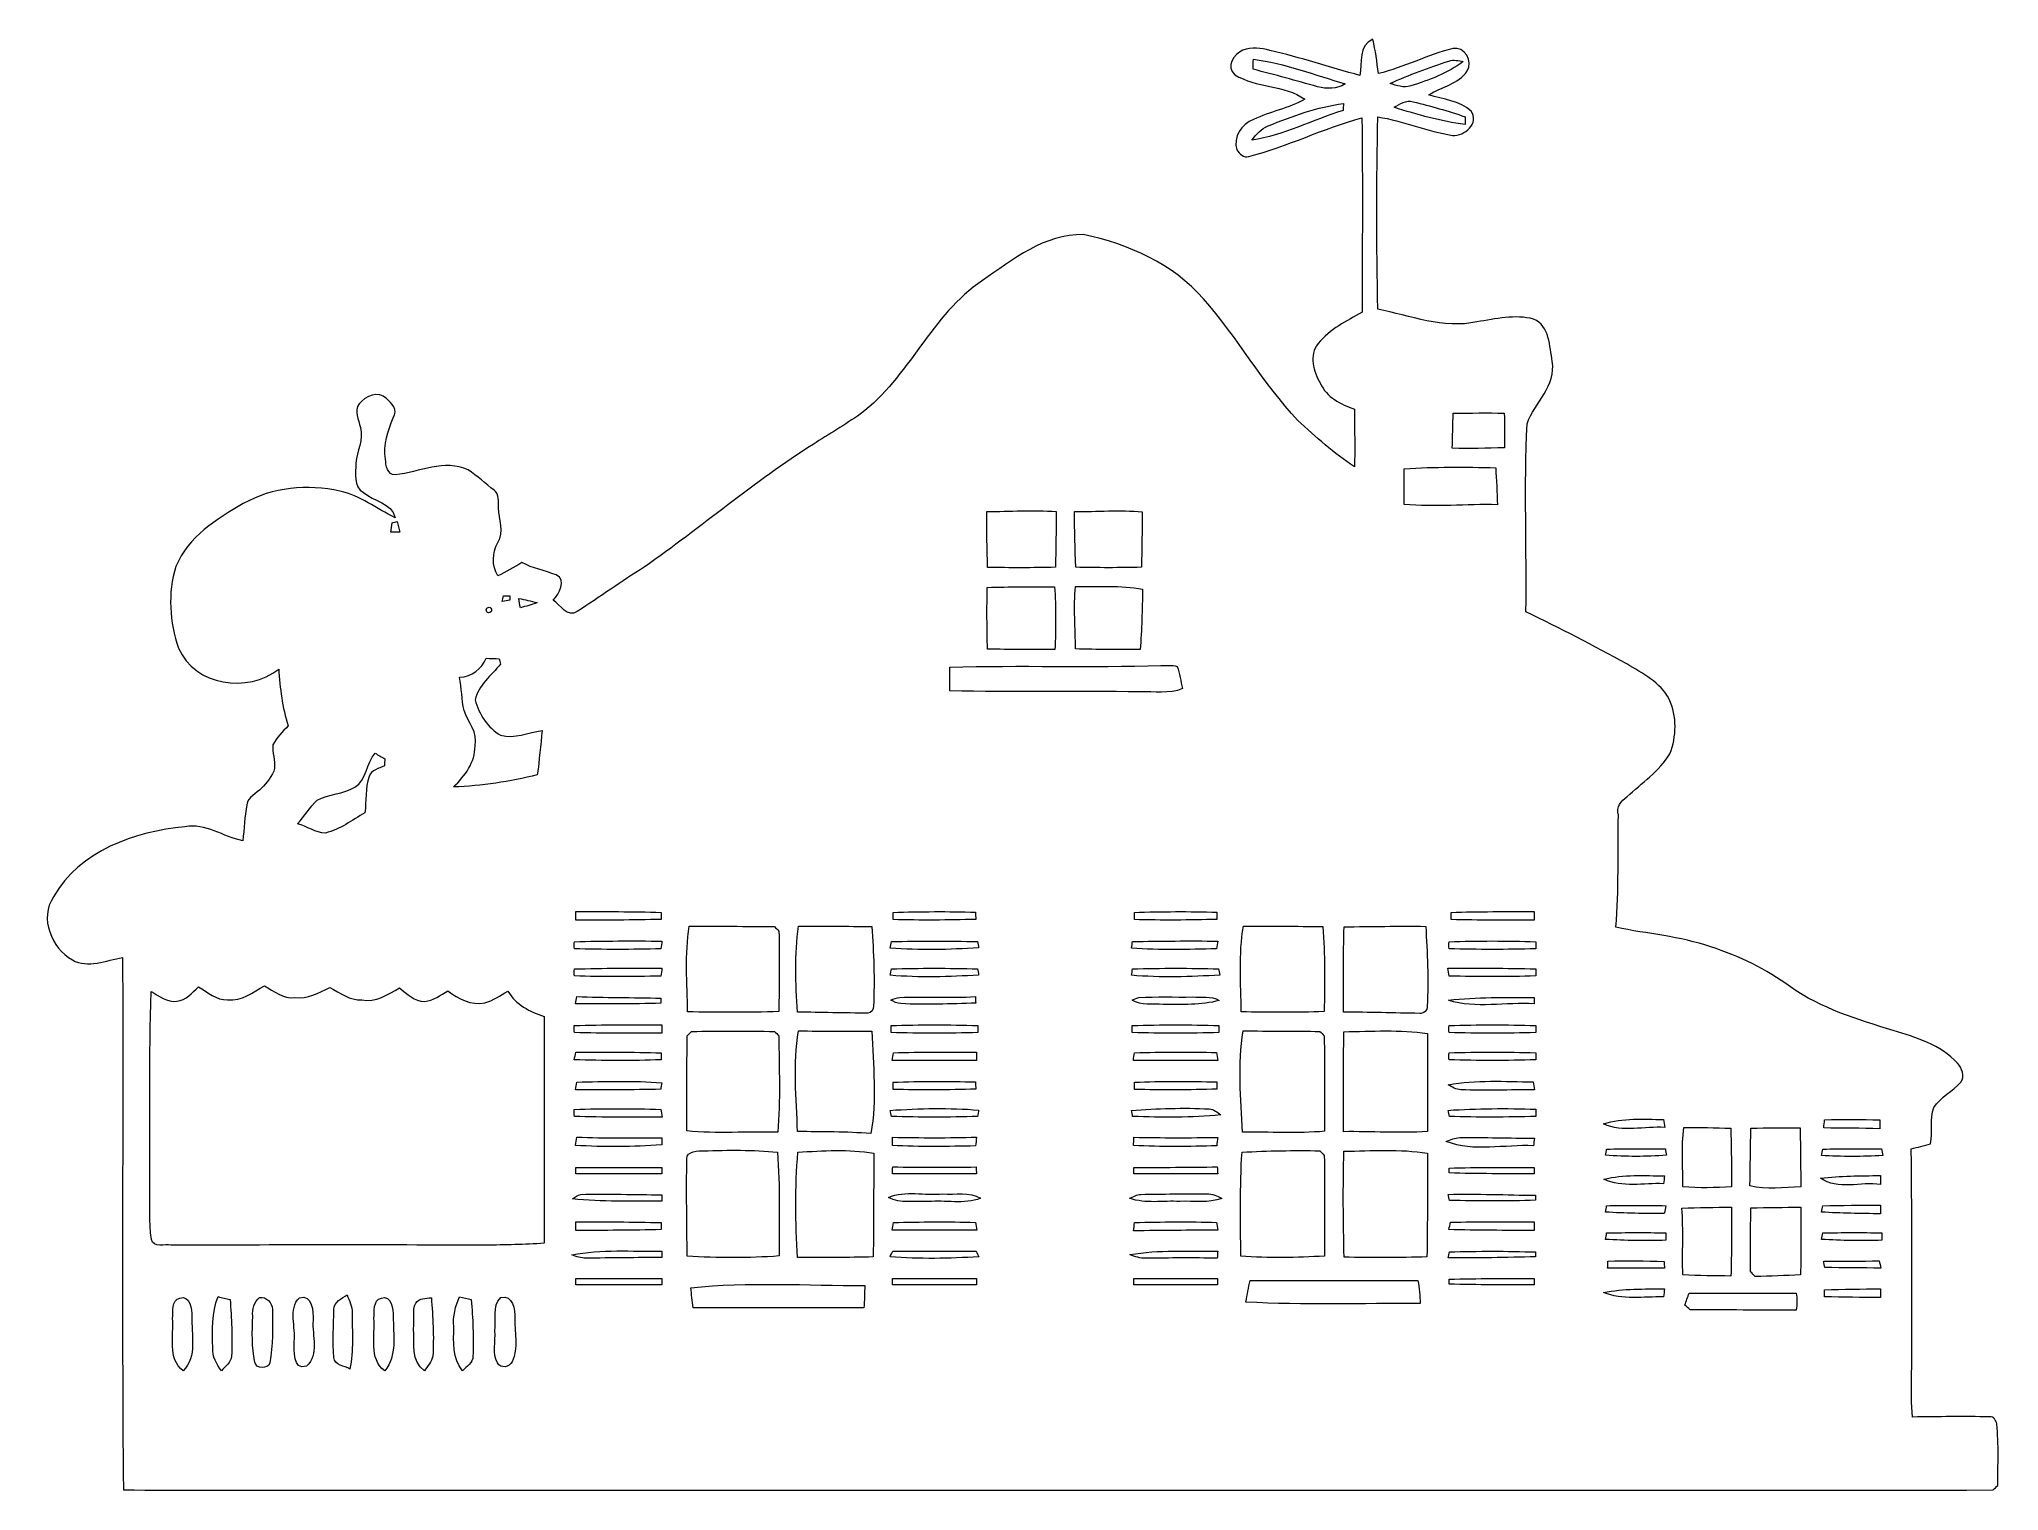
# Model space of a CAD drawing. Header units: centimetres. Extents: x -16.5 to 16.4, y -12.2 to 12.2.
import ezdxf

# ---------------------------------------------------------------- set-up
doc = ezdxf.new("R2010")
doc.units = ezdxf.units.CM
doc.header["$MEASUREMENT"] = 0
doc.layers.add('Layer 1', color=7, linetype='Continuous')

msp = doc.modelspace()

# ---------------------------------------------------------------- linework, layer by layer
at = {"layer": 'Layer 1', "color": 250, "lineweight": 9}
for points, knots in [([(5.67267, 11.59758), (5.70971, 11.81348), (5.64374, 12.10417), (5.8868, 12.21), (5.8868, 12.21), (5.93548, 12.02021), (5.95489, 11.82477), (5.98558, 11.63109), (5.98558, 11.63109), (6.4135, 11.73446), (6.80685, 11.94577), (7.23335, 12.05443), (7.23335, 12.05443), (7.42597, 12.09182), (7.58719, 11.83641), (7.47607, 11.67448), (7.47607, 11.67448), (7.32543, 11.45153), (7.04462, 11.4099), (6.83013, 11.27408), (6.83013, 11.27408), (7.07037, 11.19506), (7.34871, 11.1753), (7.54274, 10.99997), (7.54274, 10.99997), (7.68385, 10.79536), (7.43408, 10.57346), (7.22983, 10.59146), (7.22983, 10.59146), (6.80191, 10.6539), (6.4008, 10.83593), (5.97358, 10.90225), (5.97358, 10.90225), (5.94854, 9.82416), (5.95242, 8.74502), (5.97112, 7.66658), (5.97112, 7.66658), (6.52039, 7.55933), (7.0739, 7.32861), (7.64081, 7.45315), (7.64081, 7.45315), (7.95161, 7.49865), (8.28181, 7.58544), (8.59331, 7.49865), (8.59331, 7.49865), (8.8646, 7.3907), (8.86072, 7.03016), (8.90764, 6.79239), (8.90764, 6.79239), (8.96973, 6.37435), (8.61801, 6.0946), (8.48218, 5.73829), (8.48218, 5.73829), (8.4328, 4.68419), (8.47937, 3.62727), (8.46349, 2.57176), (8.46349, 2.57176), (9.03852, 2.29765), (9.60366, 2.00343), (10.16105, 1.69546), (10.16105, 1.69546), (10.42211, 1.53565), (10.72797, 1.38925), (10.87226, 1.10138), (10.87226, 1.10138), (11.00808, 0.81845), (10.9989, 0.47379), (10.88496, 0.18522), (10.88496, 0.18522), (10.70575, -0.11112), (10.41188, -0.30726), (10.16212, -0.53868), (10.16212, -0.53868), (10.06616, -0.60712), (9.97796, -0.71648), (10.0203, -0.84877), (10.0203, -0.84877), (10.00125, -1.47742), (10.0337, -2.10784), (9.97832, -2.73578), (9.97832, -2.73578), (10.5089, -2.84726), (11.05605, -2.88571), (11.57146, -3.06528), (11.57146, -3.06528), (12.0523, -3.21344), (12.50491, -3.44275), (12.91272, -3.73732), (12.91272, -3.73732), (13.42743, -4.10562), (14.04373, -4.28271), (14.63851, -4.47462), (14.63851, -4.47462), (15.02833, -4.58399), (15.4365, -4.71663), (15.72225, -5.02037), (15.72225, -5.02037), (15.79351, -5.1008), (15.85136, -5.24474), (15.77763, -5.34069), (15.77763, -5.34069), (15.64287, -5.49803), (15.43473, -5.58764), (15.32537, -5.76861), (15.32537, -5.76861), (15.2534, -5.96158), (15.3095, -6.17819), (15.26857, -6.37716), (15.26857, -6.37716), (15.16098, -6.41314), (15.05126, -6.43466), (14.94331, -6.46394), (14.94331, -6.46394), (14.96201, -7.74382), (14.95601, -9.02369), (14.95143, -10.30392), (14.95143, -10.30392), (14.95284, -10.52723), (14.93732, -10.75372), (14.96836, -10.97632), (14.96836, -10.97632), (15.39945, -10.97526), (15.83055, -10.95939), (16.262, -10.97561), (16.262, -10.97561), (16.33289, -10.96432), (16.37136, -11.03382), (16.3837, -11.09344), (16.3837, -11.09344), (16.41722, -11.43775), (16.40169, -11.78418), (16.39923, -12.1299), (16.39923, -12.1299), (16.37312, -12.15424), (16.34737, -12.17894), (16.32197, -12.20434), (16.32197, -12.20434), (6.80014, -12.21492), (-2.72204, -12.20575), (-12.24422, -12.20892), (-12.24422, -12.20892), (-13.20484, -12.20504), (-14.16545, -12.21845), (-15.12571, -12.19975), (-15.12571, -12.19975), (-15.15252, -9.21455), (-15.12818, -6.22934), (-15.13806, -3.24414), (-15.13806, -3.24414), (-15.41428, -3.28717), (-15.71979, -3.43464), (-15.98331, -3.28329), (-15.98331, -3.28329), (-16.33539, -3.08644), (-16.54105, -2.58091), (-16.30152, -2.22461), (-16.30152, -2.22461), (-15.86196, -1.44673), (-14.93274, -1.12324), (-14.08996, -1.04351), (-14.08996, -1.04351), (-13.74035, -0.97401), (-13.44578, -1.21884), (-13.11488, -1.27775), (-13.11488, -1.27775), (-13.09618, -1.07596), (-13.08489, -0.87276), (-13.05032, -0.67309), (-13.05032, -0.67309), (-13.03092, -0.53692), (-12.88522, -0.48612), (-12.80091, -0.39581), (-12.80091, -0.39581), (-12.71765, -0.29386), (-12.61217, -0.19437), (-12.58289, -0.06137), (-12.58289, -0.06137), (-12.56984, 0.07268), (-12.62487, 0.20356), (-12.61146, 0.33726), (-12.61146, 0.33726), (-12.5462, 0.45756), (-12.44531, 0.55352), (-12.35499, 0.65512), (-12.35499, 0.65512), (-12.45271, 0.96486), (-12.48976, 1.28765), (-12.51269, 1.61044), (-12.51269, 1.61044), (-13.02739, 1.20157), (-13.92627, 1.32469), (-14.19614, 1.96075), (-14.19614, 1.96075), (-14.3496, 2.39749), (-14.38347, 2.89279), (-14.24059, 3.33658), (-14.24059, 3.33658), (-14.03704, 3.84), (-13.55726, 4.13421), (-13.10923, 4.39386), (-13.10923, 4.39386), (-12.62134, 4.67502), (-12.02585, 4.72194), (-11.48187, 4.60517), (-11.48187, 4.60517), (-11.14144, 4.52756), (-10.86239, 4.3106), (-10.55653, 4.15644), (-10.55653, 4.15644), (-10.61615, 4.4122), (-10.91284, 4.43337), (-11.08535, 4.58048), (-11.08535, 4.58048), (-11.26491, 4.67643), (-11.21658, 4.91138), (-11.21482, 5.07648), (-11.21482, 5.07648), (-11.20212, 5.27862), (-11.079, 5.46877), (-11.13968, 5.67514), (-11.13968, 5.67514), (-11.1679, 5.80391), (-11.25045, 5.95031), (-11.15873, 6.07308), (-11.15873, 6.07308), (-11.05713, 6.20219), (-10.83452, 6.30521), (-10.69976, 6.16304), (-10.69976, 6.16304), (-10.61615, 6.0819), (-10.4948, 5.97289), (-10.59005, 5.84024), (-10.59005, 5.84024), (-10.67083, 5.61694), (-10.7615, 5.38622), (-10.71423, 5.14316), (-10.71423, 5.14316), (-10.71528, 5.03521), (-10.68918, 4.8754), (-10.54913, 4.87751), (-10.54913, 4.87751), (-10.14449, 4.92373), (-9.72609, 5.14739), (-9.32392, 4.96183), (-9.32392, 4.96183), (-9.17188, 4.85776), (-9.03289, 4.73393), (-8.88895, 4.61893), (-8.88895, 4.61893), (-8.79829, 4.54943), (-8.82157, 4.42561), (-8.81346, 4.32612), (-8.81346, 4.32612), (-8.80817, 4.12963), (-8.7168, 3.92254), (-8.82933, 3.73945), (-8.82933, 3.73945), (-8.92282, 3.56165), (-8.92952, 3.35316), (-8.82933, 3.17818), (-8.82933, 3.17818), (-8.68822, 3.24239), (-8.55523, 3.32247), (-8.42258, 3.40255), (-8.42258, 3.40255), (-8.2409, 3.30342), (-8.03488, 3.2692), (-7.84508, 3.19335), (-7.84508, 3.19335), (-7.66587, 3.10586), (-7.79675, 2.87444), (-7.89588, 2.77002), (-7.89588, 2.77002), (-7.77841, 2.69206), (-7.65458, 2.46451), (-7.49089, 2.58093), (-7.49089, 2.58093), (-7.11131, 2.82223), (-6.74689, 3.08752), (-6.36448, 3.32529), (-6.36448, 3.32529), (-5.40527, 3.99592), (-4.51556, 4.76357), (-3.52567, 5.39116), (-3.52567, 5.39116), (-3.26074, 5.56084), (-2.98874, 5.71995), (-2.73192, 5.90233), (-2.73192, 5.90233), (-1.90642, 6.51934), (-1.54165, 7.57591), (-0.67417, 8.14882), (-0.67417, 8.14882), (-0.16651, 8.50266), (0.36548, 8.93234), (1.01882, 8.92105), (1.01882, 8.92105), (1.77588, 8.76513), (2.52448, 8.43281), (3.04094, 7.83873), (3.04094, 7.83873), (3.6135, 7.19174), (4.03719, 6.42409), (4.6288, 5.79333), (4.6288, 5.79333), (4.93007, 5.51639), (5.23698, 5.24017), (5.57883, 5.01369), (5.57883, 5.01369), (5.5947, 5.33683), (5.57706, 5.66068), (5.57847, 5.98418), (5.57847, 5.98418), (5.35023, 6.06496), (5.11104, 6.18456), (5.00627, 6.41704), (5.00627, 6.41704), (4.8955, 6.61424), (4.80448, 6.89364), (4.9717, 7.08767), (4.9717, 7.08767), (5.1643, 7.33038), (5.44689, 7.46831), (5.71077, 7.61789), (5.71077, 7.61789), (5.71077, 8.70762), (5.71782, 9.79771), (5.70688, 10.88744), (5.70688, 10.88744), (5.05813, 10.71211), (4.4524, 10.40166), (3.80118, 10.2355), (3.80118, 10.2355), (3.71581, 10.20799), (3.64525, 10.28242), (3.60433, 10.34733), (3.60433, 10.34733), (3.52989, 10.56147), (3.68194, 10.78407), (3.87985, 10.85604), (3.87985, 10.85604), (4.15853, 10.99327), (4.47357, 11.04231), (4.74345, 11.19894), (4.74345, 11.19894), (4.4002, 11.44694), (3.92077, 11.38697), (3.5687, 11.61204), (3.5687, 11.61204), (3.40466, 11.74363), (3.55494, 11.95741), (3.70275, 12.0255), (3.70275, 12.0255), (3.8481, 12.07841), (4.01249, 12.0636), (4.1589, 12.02162), (4.1589, 12.02162), (4.66866, 11.89991), (5.16749, 11.73763), (5.67267, 11.59758), (5.67267, 11.59758), (5.67267, 11.59758), (5.67267, 11.59758), (5.67267, 11.59758)], [0, 0, 0, 0, 0.01086957, 0.01086957, 0.01086957, 0.01086957, 0.02173913, 0.02173913, 0.02173913, 0.02173913, 0.0326087, 0.0326087, 0.0326087, 0.0326087, 0.04347826, 0.04347826, 0.04347826, 0.04347826, 0.05434783, 0.05434783, 0.05434783, 0.05434783, 0.06521739, 0.06521739, 0.06521739, 0.06521739, 0.07608696, 0.07608696, 0.07608696, 0.07608696, 0.08695652, 0.08695652, 0.08695652, 0.08695652, 0.09782609, 0.09782609, 0.09782609, 0.09782609, 0.10869565, 0.10869565, 0.10869565, 0.10869565, 0.11956522, 0.11956522, 0.11956522, 0.11956522, 0.13043478, 0.13043478, 0.13043478, 0.13043478, 0.14130435, 0.14130435, 0.14130435, 0.14130435, 0.15217391, 0.15217391, 0.15217391, 0.15217391, 0.16304348, 0.16304348, 0.16304348, 0.16304348, 0.17391304, 0.17391304, 0.17391304, 0.17391304, 0.18478261, 0.18478261, 0.18478261, 0.18478261, 0.19565217, 0.19565217, 0.19565217, 0.19565217, 0.20652174, 0.20652174, 0.20652174, 0.20652174, 0.2173913, 0.2173913, 0.2173913, 0.2173913, 0.22826087, 0.22826087, 0.22826087, 0.22826087, 0.23913043, 0.23913043, 0.23913043, 0.23913043, 0.25, 0.25, 0.25, 0.25, 0.26086957, 0.26086957, 0.26086957, 0.26086957, 0.27173913, 0.27173913, 0.27173913, 0.27173913, 0.2826087, 0.2826087, 0.2826087, 0.2826087, 0.29347826, 0.29347826, 0.29347826, 0.29347826, 0.30434783, 0.30434783, 0.30434783, 0.30434783, 0.31521739, 0.31521739, 0.31521739, 0.31521739, 0.32608696, 0.32608696, 0.32608696, 0.32608696, 0.33695652, 0.33695652, 0.33695652, 0.33695652, 0.34782609, 0.34782609, 0.34782609, 0.34782609, 0.35869565, 0.35869565, 0.35869565, 0.35869565, 0.36956522, 0.36956522, 0.36956522, 0.36956522, 0.38043478, 0.38043478, 0.38043478, 0.38043478, 0.39130435, 0.39130435, 0.39130435, 0.39130435, 0.40217391, 0.40217391, 0.40217391, 0.40217391, 0.41304348, 0.41304348, 0.41304348, 0.41304348, 0.42391304, 0.42391304, 0.42391304, 0.42391304, 0.43478261, 0.43478261, 0.43478261, 0.43478261, 0.44565217, 0.44565217, 0.44565217, 0.44565217, 0.45652174, 0.45652174, 0.45652174, 0.45652174, 0.4673913, 0.4673913, 0.4673913, 0.4673913, 0.47826087, 0.47826087, 0.47826087, 0.47826087, 0.48913043, 0.48913043, 0.48913043, 0.48913043, 0.5, 0.5, 0.5, 0.5, 0.51086957, 0.51086957, 0.51086957, 0.51086957, 0.52173913, 0.52173913, 0.52173913, 0.52173913, 0.5326087, 0.5326087, 0.5326087, 0.5326087, 0.54347826, 0.54347826, 0.54347826, 0.54347826, 0.55434783, 0.55434783, 0.55434783, 0.55434783, 0.56521739, 0.56521739, 0.56521739, 0.56521739, 0.57608696, 0.57608696, 0.57608696, 0.57608696, 0.58695652, 0.58695652, 0.58695652, 0.58695652, 0.59782609, 0.59782609, 0.59782609, 0.59782609, 0.60869565, 0.60869565, 0.60869565, 0.60869565, 0.61956522, 0.61956522, 0.61956522, 0.61956522, 0.63043478, 0.63043478, 0.63043478, 0.63043478, 0.64130435, 0.64130435, 0.64130435, 0.64130435, 0.65217391, 0.65217391, 0.65217391, 0.65217391, 0.66304348, 0.66304348, 0.66304348, 0.66304348, 0.67391304, 0.67391304, 0.67391304, 0.67391304, 0.68478261, 0.68478261, 0.68478261, 0.68478261, 0.69565217, 0.69565217, 0.69565217, 0.69565217, 0.70652174, 0.70652174, 0.70652174, 0.70652174, 0.7173913, 0.7173913, 0.7173913, 0.7173913, 0.72826087, 0.72826087, 0.72826087, 0.72826087, 0.73913043, 0.73913043, 0.73913043, 0.73913043, 0.75, 0.75, 0.75, 0.75, 0.76086957, 0.76086957, 0.76086957, 0.76086957, 0.77173913, 0.77173913, 0.77173913, 0.77173913, 0.7826087, 0.7826087, 0.7826087, 0.7826087, 0.79347826, 0.79347826, 0.79347826, 0.79347826, 0.80434783, 0.80434783, 0.80434783, 0.80434783, 0.81521739, 0.81521739, 0.81521739, 0.81521739, 0.82608696, 0.82608696, 0.82608696, 0.82608696, 0.83695652, 0.83695652, 0.83695652, 0.83695652, 0.84782609, 0.84782609, 0.84782609, 0.84782609, 0.85869565, 0.85869565, 0.85869565, 0.85869565, 0.86956522, 0.86956522, 0.86956522, 0.86956522, 0.88043478, 0.88043478, 0.88043478, 0.88043478, 0.89130435, 0.89130435, 0.89130435, 0.89130435, 0.90217391, 0.90217391, 0.90217391, 0.90217391, 0.91304348, 0.91304348, 0.91304348, 0.91304348, 0.92391304, 0.92391304, 0.92391304, 0.92391304, 0.93478261, 0.93478261, 0.93478261, 0.93478261, 0.94565217, 0.94565217, 0.94565217, 0.94565217, 0.95652174, 0.95652174, 0.95652174, 0.95652174, 0.9673913, 0.9673913, 0.9673913, 0.9673913, 0.97826087, 0.97826087, 0.97826087, 0.97826087, 1, 1, 1, 1]), ([(3.87985, 11.87133), (3.87844, 11.81524), (3.87773, 11.75915), (3.87703, 11.70306), (3.87703, 11.70306), (4.23968, 11.61345), (4.5981, 11.50762), (4.95935, 11.41025), (4.95935, 11.41025), (5.11316, 11.37004), (5.28673, 11.36404), (5.42255, 11.45823), (5.42255, 11.45823), (4.91207, 11.60675), (4.41007, 11.80395), (3.87985, 11.87133), (3.87985, 11.87133), (3.87985, 11.87133), (3.87985, 11.87133), (3.87985, 11.87133)], [0, 0, 0, 0, 0.16666667, 0.16666667, 0.16666667, 0.16666667, 0.33333333, 0.33333333, 0.33333333, 0.33333333, 0.5, 0.5, 0.5, 0.5, 0.66666667, 0.66666667, 0.66666667, 0.66666667, 1, 1, 1, 1]), ([(7.16844, 11.84205), (6.8326, 11.73375), (6.50205, 11.60887), (6.17996, 11.46493), (6.17996, 11.46493), (6.29073, 11.43071), (6.40962, 11.3845), (6.52603, 11.42366), (6.52603, 11.42366), (6.83613, 11.52103), (7.14622, 11.63815), (7.41045, 11.83182), (7.41045, 11.83182), (7.33107, 11.84629), (7.24747, 11.87133), (7.16844, 11.84205), (7.16844, 11.84205), (7.16844, 11.84205), (7.16844, 11.84205), (7.16844, 11.84205)], [0, 0, 0, 0, 0.16666667, 0.16666667, 0.16666667, 0.16666667, 0.33333333, 0.33333333, 0.33333333, 0.33333333, 0.5, 0.5, 0.5, 0.5, 0.66666667, 0.66666667, 0.66666667, 0.66666667, 1, 1, 1, 1]), ([(4.1282, 10.74985), (4.01108, 10.70399), (3.92994, 10.60486), (3.85374, 10.50926), (3.85374, 10.50926), (4.38997, 10.58863), (4.87573, 10.85075), (5.38938, 11.01126), (5.38938, 11.01126), (5.39044, 11.03948), (5.39291, 11.09663), (5.39432, 11.12521), (5.39432, 11.12521), (4.95441, 11.06947), (4.53637, 10.91601), (4.1282, 10.74985), (4.1282, 10.74985), (4.1282, 10.74985), (4.1282, 10.74985), (4.1282, 10.74985)], [0, 0, 0, 0, 0.16666667, 0.16666667, 0.16666667, 0.16666667, 0.33333333, 0.33333333, 0.33333333, 0.33333333, 0.5, 0.5, 0.5, 0.5, 0.66666667, 0.66666667, 0.66666667, 0.66666667, 1, 1, 1, 1]), ([(6.24734, 11.06312), (6.63681, 10.94035), (7.03333, 10.82641), (7.43938, 10.77173), (7.43938, 10.77173), (7.43973, 10.80489), (7.44043, 10.87121), (7.44114, 10.90402), (7.44114, 10.90402), (7.15398, 11.00103), (6.86223, 11.08464), (6.56837, 11.1559), (6.56837, 11.1559), (6.45089, 11.19224), (6.34471, 11.11674), (6.24734, 11.06312), (6.24734, 11.06312), (6.24734, 11.06312), (6.24734, 11.06312), (6.24734, 11.06312)], [0, 0, 0, 0, 0.16666667, 0.16666667, 0.16666667, 0.16666667, 0.33333333, 0.33333333, 0.33333333, 0.33333333, 0.5, 0.5, 0.5, 0.5, 0.66666667, 0.66666667, 0.66666667, 0.66666667, 1, 1, 1, 1]), ([(7.24147, 5.91398), (7.23477, 5.71924), (7.22947, 5.52416), (7.22559, 5.32907), (7.22559, 5.32907), (7.51699, 5.31108), (7.80873, 5.32978), (8.10083, 5.33436), (8.10083, 5.33436), (8.10188, 5.52874), (8.10188, 5.72312), (8.10047, 5.9175), (8.10047, 5.9175), (7.81403, 5.9228), (7.52757, 5.91962), (7.24147, 5.91398), (7.24147, 5.91398), (7.24147, 5.91398), (7.24147, 5.91398), (7.24147, 5.91398)], [0, 0, 0, 0, 0.16666667, 0.16666667, 0.16666667, 0.16666667, 0.33333333, 0.33333333, 0.33333333, 0.33333333, 0.5, 0.5, 0.5, 0.5, 0.66666667, 0.66666667, 0.66666667, 0.66666667, 1, 1, 1, 1]), ([(6.41879, 4.98017), (6.41703, 4.78085), (6.41632, 4.58153), (6.41562, 4.38186), (6.41562, 4.38186), (6.93632, 4.33177), (7.46125, 4.39033), (7.98371, 4.37516), (7.98371, 4.37516), (7.98089, 4.58295), (7.96501, 4.79073), (7.95619, 4.99781), (7.95619, 4.99781), (7.44361, 5.01192), (6.93032, 5.0151), (6.41879, 4.98017), (6.41879, 4.98017), (6.41879, 4.98017), (6.41879, 4.98017), (6.41879, 4.98017)], [0, 0, 0, 0, 0.16666667, 0.16666667, 0.16666667, 0.16666667, 0.33333333, 0.33333333, 0.33333333, 0.33333333, 0.5, 0.5, 0.5, 0.5, 0.66666667, 0.66666667, 0.66666667, 0.66666667, 1, 1, 1, 1]), ([(-0.60466, 4.26439), (-0.6029, 3.95006), (-0.59972, 3.63609), (-0.59126, 3.32141), (-0.59126, 3.32141), (-0.21096, 3.31295), (0.16968, 3.31365), (0.55033, 3.32318), (0.55033, 3.32318), (0.5588, 3.63538), (0.56233, 3.94759), (0.5648, 4.2598), (0.5648, 4.2598), (0.17603, 4.29226), (-0.2152, 4.25768), (-0.60466, 4.26439), (-0.60466, 4.26439), (-0.60466, 4.26439), (-0.60466, 4.26439), (-0.60466, 4.26439)], [0, 0, 0, 0, 0.16666667, 0.16666667, 0.16666667, 0.16666667, 0.33333333, 0.33333333, 0.33333333, 0.33333333, 0.5, 0.5, 0.5, 0.5, 0.66666667, 0.66666667, 0.66666667, 0.66666667, 1, 1, 1, 1]), ([(0.8696, 4.26227), (0.87383, 3.949), (0.8823, 3.63644), (0.89147, 3.32318), (0.89147, 3.32318), (1.25942, 3.314), (1.62807, 3.314), (1.99672, 3.32318), (1.99672, 3.32318), (2.00482, 3.63397), (2.00872, 3.94477), (2.01153, 4.25521), (2.01153, 4.25521), (1.6323, 4.29331), (1.24954, 4.25733), (0.8696, 4.26227), (0.8696, 4.26227), (0.8696, 4.26227), (0.8696, 4.26227), (0.8696, 4.26227)], [0, 0, 0, 0, 0.16666667, 0.16666667, 0.16666667, 0.16666667, 0.33333333, 0.33333333, 0.33333333, 0.33333333, 0.5, 0.5, 0.5, 0.5, 0.66666667, 0.66666667, 0.66666667, 0.66666667, 1, 1, 1, 1]), ([(-10.60663, 4.07142), (-10.61368, 4.01921), (-10.62039, 3.96664), (-10.62674, 3.91373), (-10.62674, 3.91373), (-10.57558, 3.91443), (-10.52443, 3.91478), (-10.47293, 3.91549), (-10.47293, 3.91549), (-10.48809, 3.9744), (-10.50396, 4.03296), (-10.51914, 4.09153), (-10.51914, 4.09153), (-10.54101, 4.08659), (-10.58476, 4.07671), (-10.60663, 4.07142), (-10.60663, 4.07142), (-10.60663, 4.07142), (-10.60663, 4.07142), (-10.60663, 4.07142)], [0, 0, 0, 0, 0.16666667, 0.16666667, 0.16666667, 0.16666667, 0.33333333, 0.33333333, 0.33333333, 0.33333333, 0.5, 0.5, 0.5, 0.5, 0.66666667, 0.66666667, 0.66666667, 0.66666667, 1, 1, 1, 1]), ([(-0.59584, 2.98451), (-0.60397, 2.63879), (-0.60078, 2.29271), (-0.59232, 1.94664), (-0.59232, 1.94664), (-0.21484, 1.93782), (0.16263, 1.93676), (0.54045, 1.93711), (0.54045, 1.93711), (0.56127, 2.29024), (0.5588, 2.64408), (0.53657, 2.9965), (0.53657, 2.9965), (0.15875, 2.99686), (-0.21872, 2.99509), (-0.59584, 2.98451), (-0.59584, 2.98451), (-0.59584, 2.98451), (-0.59584, 2.98451), (-0.59584, 2.98451)], [0, 0, 0, 0, 0.16666667, 0.16666667, 0.16666667, 0.16666667, 0.33333333, 0.33333333, 0.33333333, 0.33333333, 0.5, 0.5, 0.5, 0.5, 0.66666667, 0.66666667, 0.66666667, 0.66666667, 1, 1, 1, 1]), ([(0.88653, 3.00038), (0.85831, 2.65043), (0.88335, 2.29871), (0.89006, 1.9484), (0.89006, 1.9484), (1.25236, 1.93888), (1.61502, 1.93711), (1.97802, 1.93676), (1.97802, 1.93676), (2.00166, 2.27543), (2.00977, 2.61445), (2.01682, 2.95311), (2.01682, 2.95311), (1.64571, 3.02861), (1.26224, 2.98804), (0.88653, 3.00038), (0.88653, 3.00038), (0.88653, 3.00038), (0.88653, 3.00038), (0.88653, 3.00038)], [0, 0, 0, 0, 0.16666667, 0.16666667, 0.16666667, 0.16666667, 0.33333333, 0.33333333, 0.33333333, 0.33333333, 0.5, 0.5, 0.5, 0.5, 0.66666667, 0.66666667, 0.66666667, 0.66666667, 1, 1, 1, 1]), ([(-8.99196, 2.64619), (-9.05053, 2.63032), (-9.01878, 2.53895), (-8.96304, 2.56223), (-8.96304, 2.56223), (-8.90411, 2.5774), (-8.93658, 2.67054), (-8.99196, 2.64619), (-8.99196, 2.64619), (-8.99196, 2.64619), (-8.99196, 2.64619), (-8.99196, 2.64619)], [0, 0, 0, 0, 0.25, 0.25, 0.25, 0.25, 0.5, 0.5, 0.5, 0.5, 1, 1, 1, 1]), ([(-8.73125, 2.84305), (-8.73725, 2.8187), (-8.74889, 2.77002), (-8.7549, 2.74533), (-8.7549, 2.74533), (-8.71151, 2.75273), (-8.66776, 2.75979), (-8.62402, 2.76685), (-8.62402, 2.76685), (-8.62508, 2.78519), (-8.62649, 2.82223), (-8.62719, 2.84058), (-8.62719, 2.84058), (-8.66176, 2.84163), (-8.69669, 2.84269), (-8.73125, 2.84305), (-8.73125, 2.84305), (-8.73125, 2.84305), (-8.73125, 2.84305), (-8.73125, 2.84305)], [0, 0, 0, 0, 0.16666667, 0.16666667, 0.16666667, 0.16666667, 0.33333333, 0.33333333, 0.33333333, 0.33333333, 0.5, 0.5, 0.5, 0.5, 0.66666667, 0.66666667, 0.66666667, 0.66666667, 1, 1, 1, 1]), ([(-8.47444, 2.79824), (-8.46597, 2.74533), (-8.45715, 2.69241), (-8.44833, 2.63949), (-8.44833, 2.63949), (-8.35449, 2.66807), (-8.25854, 2.69347), (-8.16682, 2.7291), (-8.16682, 2.7291), (-8.26806, 2.75414), (-8.37284, 2.77955), (-8.47444, 2.79824), (-8.47444, 2.79824), (-8.47444, 2.79824), (-8.47444, 2.79824), (-8.47444, 2.79824)], [0, 0, 0, 0, 0.2, 0.2, 0.2, 0.2, 0.4, 0.4, 0.4, 0.4, 0.6, 0.6, 0.6, 0.6, 1, 1, 1, 1]), ([(-9.0223, 1.79177), (-9.10697, 1.6115), (-9.25761, 1.47815), (-9.47033, 1.47391), (-9.47033, 1.47391), (-9.43752, 1.28765), (-9.43435, 1.09785), (-9.39589, 0.91194), (-9.39589, 0.91194), (-9.32428, 0.71544), (-9.15742, 0.54223), (-9.21104, 0.31574), (-9.21104, 0.31574), (-9.20645, 0.03952), (-9.38318, -0.1912), (-9.57298, -0.37323), (-9.57298, -0.37323), (-9.09743, -0.35982), (-8.62402, -0.28504), (-8.16329, -0.16827), (-8.16329, -0.16827), (-8.13083, 0.08009), (-8.10684, 0.3295), (-8.08321, 0.57856), (-8.08321, 0.57856), (-8.31392, 0.54223), (-8.54958, 0.43463), (-8.78277, 0.49531), (-8.78277, 0.49531), (-8.99514, 0.61949), (-9.15213, 0.85408), (-9.20645, 1.0908), (-9.20645, 1.0908), (-9.16024, 1.33774), (-8.93376, 1.50496), (-8.78418, 1.69299), (-8.78418, 1.69299), (-8.78912, 1.71557), (-8.7997, 1.76108), (-8.80499, 1.78401), (-8.80499, 1.78401), (-8.85932, 1.78577), (-8.96797, 1.78965), (-9.0223, 1.79177), (-9.0223, 1.79177), (-9.0223, 1.79177), (-9.0223, 1.79177), (-9.0223, 1.79177)], [0, 0, 0, 0, 0.07692308, 0.07692308, 0.07692308, 0.07692308, 0.15384615, 0.15384615, 0.15384615, 0.15384615, 0.23076923, 0.23076923, 0.23076923, 0.23076923, 0.30769231, 0.30769231, 0.30769231, 0.30769231, 0.38461538, 0.38461538, 0.38461538, 0.38461538, 0.46153846, 0.46153846, 0.46153846, 0.46153846, 0.53846154, 0.53846154, 0.53846154, 0.53846154, 0.61538462, 0.61538462, 0.61538462, 0.61538462, 0.69230769, 0.69230769, 0.69230769, 0.69230769, 0.76923077, 0.76923077, 0.76923077, 0.76923077, 0.84615385, 0.84615385, 0.84615385, 0.84615385, 1, 1, 1, 1]), ([(2.32622, 1.66971), (1.14229, 1.63513), (-0.04198, 1.67429), (-1.22591, 1.64395), (-1.22591, 1.64395), (-1.22697, 1.5106), (-1.22697, 1.37725), (-1.22591, 1.2432), (-1.22591, 1.2432), (-0.15981, 1.21709), (0.90664, 1.2432), (1.97273, 1.22591), (1.97273, 1.22591), (2.21015, 1.23861), (2.46345, 1.18464), (2.68958, 1.28165), (2.68958, 1.28165), (2.65924, 1.40583), (2.63807, 1.53353), (2.59891, 1.65489), (2.59891, 1.65489), (2.51389, 1.68664), (2.41018, 1.66441), (2.32622, 1.66971), (2.32622, 1.66971), (2.32622, 1.66971), (2.32622, 1.66971), (2.32622, 1.66971)], [0, 0, 0, 0, 0.125, 0.125, 0.125, 0.125, 0.25, 0.25, 0.25, 0.25, 0.375, 0.375, 0.375, 0.375, 0.5, 0.5, 0.5, 0.5, 0.625, 0.625, 0.625, 0.625, 0.75, 0.75, 0.75, 0.75, 1, 1, 1, 1]), ([(-11.23351, -0.37746), (-11.42754, -0.49317), (-11.66849, -0.49282), (-11.86781, -0.59372), (-11.86781, -0.59372), (-11.98564, -0.71931), (-12.08829, -0.86006), (-12.19413, -0.99659), (-12.19413, -0.99659), (-12.03573, -1.0301), (-11.89356, -1.14864), (-11.72776, -1.14899), (-11.72776, -1.14899), (-11.48328, -1.09078), (-11.27796, -0.93097), (-11.06348, -0.80785), (-11.06348, -0.80785), (-11.03596, -0.60642), (-11.0603, -0.39299), (-10.99257, -0.19896), (-10.99257, -0.19896), (-10.95905, -0.08501), (-10.82711, -0.06526), (-10.73574, -0.01622), (-10.73574, -0.01622), (-10.73257, 0.02188), (-10.72975, 0.05998), (-10.72657, 0.09773), (-10.72657, 0.09773), (-10.78161, 0.12983), (-10.83629, 0.16193), (-10.89097, 0.19333), (-10.89097, 0.19333), (-11.04654, 0.02541), (-11.02291, -0.25928), (-11.23351, -0.37746), (-11.23351, -0.37746), (-11.23351, -0.37746), (-11.23351, -0.37746), (-11.23351, -0.37746)], [0, 0, 0, 0, 0.09090909, 0.09090909, 0.09090909, 0.09090909, 0.18181818, 0.18181818, 0.18181818, 0.18181818, 0.27272727, 0.27272727, 0.27272727, 0.27272727, 0.36363636, 0.36363636, 0.36363636, 0.36363636, 0.45454545, 0.45454545, 0.45454545, 0.45454545, 0.54545455, 0.54545455, 0.54545455, 0.54545455, 0.63636364, 0.63636364, 0.63636364, 0.63636364, 0.72727273, 0.72727273, 0.72727273, 0.72727273, 0.81818182, 0.81818182, 0.81818182, 0.81818182, 1, 1, 1, 1]), ([(-7.517, -2.47155), (-7.517, -2.51882), (-7.517, -2.56645), (-7.517, -2.61407), (-7.517, -2.61407), (-7.03863, -2.61443), (-6.56027, -2.61584), (-6.08225, -2.60137), (-6.08225, -2.60137), (-6.08225, -2.56222), (-6.08225, -2.52306), (-6.08225, -2.48425), (-6.08225, -2.48425), (-6.56027, -2.46979), (-7.03863, -2.47085), (-7.517, -2.47155), (-7.517, -2.47155), (-7.517, -2.47155), (-7.517, -2.47155), (-7.517, -2.47155)], [0, 0, 0, 0, 0.16666667, 0.16666667, 0.16666667, 0.16666667, 0.33333333, 0.33333333, 0.33333333, 0.33333333, 0.5, 0.5, 0.5, 0.5, 0.66666667, 0.66666667, 0.66666667, 0.66666667, 1, 1, 1, 1]), ([(-2.17877, -2.4839), (-2.17877, -2.52412), (-2.17841, -2.56469), (-2.17771, -2.60526), (-2.17771, -2.60526), (-1.71557, -2.61796), (-1.25273, -2.61549), (-0.79023, -2.60173), (-0.79023, -2.60173), (-0.79059, -2.56116), (-0.79094, -2.52059), (-0.79129, -2.48037), (-0.79129, -2.48037), (-1.25378, -2.46732), (-1.71663, -2.46979), (-2.17877, -2.4839), (-2.17877, -2.4839), (-2.17877, -2.4839), (-2.17877, -2.4839), (-2.17877, -2.4839)], [0, 0, 0, 0, 0.16666667, 0.16666667, 0.16666667, 0.16666667, 0.33333333, 0.33333333, 0.33333333, 0.33333333, 0.5, 0.5, 0.5, 0.5, 0.66666667, 0.66666667, 0.66666667, 0.66666667, 1, 1, 1, 1]), ([(1.87819, -2.4839), (1.87819, -2.52412), (1.87854, -2.56469), (1.87925, -2.60526), (1.87925, -2.60526), (2.34139, -2.61796), (2.80423, -2.61549), (3.26672, -2.60173), (3.26672, -2.60173), (3.26637, -2.56116), (3.26602, -2.52059), (3.26566, -2.48037), (3.26566, -2.48037), (2.80317, -2.46732), (2.34033, -2.46979), (1.87819, -2.4839), (1.87819, -2.4839), (1.87819, -2.4839), (1.87819, -2.4839), (1.87819, -2.4839)], [0, 0, 0, 0, 0.16666667, 0.16666667, 0.16666667, 0.16666667, 0.33333333, 0.33333333, 0.33333333, 0.33333333, 0.5, 0.5, 0.5, 0.5, 0.66666667, 0.66666667, 0.66666667, 0.66666667, 1, 1, 1, 1]), ([(7.20478, -2.48425), (7.20513, -2.52412), (7.20548, -2.56469), (7.20619, -2.60526), (7.20619, -2.60526), (7.67221, -2.61831), (8.13857, -2.61266), (8.60495, -2.61372), (8.60495, -2.61372), (8.6046, -2.5661), (8.6046, -2.51882), (8.60495, -2.47191), (8.60495, -2.47191), (8.13787, -2.47085), (7.67115, -2.46979), (7.20478, -2.48425), (7.20478, -2.48425), (7.20478, -2.48425), (7.20478, -2.48425), (7.20478, -2.48425)], [0, 0, 0, 0, 0.16666667, 0.16666667, 0.16666667, 0.16666667, 0.33333333, 0.33333333, 0.33333333, 0.33333333, 0.5, 0.5, 0.5, 0.5, 0.66666667, 0.66666667, 0.66666667, 0.66666667, 1, 1, 1, 1]), ([(-7.54064, -2.97814), (-7.54099, -3.01695), (-7.54099, -3.0561), (-7.54064, -3.09562), (-7.54064, -3.09562), (-7.05592, -3.11114), (-6.57085, -3.11079), (-6.08613, -3.09667), (-6.08613, -3.09667), (-6.07943, -3.05293), (-6.07308, -3.00989), (-6.06638, -2.96685), (-6.06638, -2.96685), (-6.5578, -2.96438), (-7.04957, -2.96297), (-7.54064, -2.97814), (-7.54064, -2.97814), (-7.54064, -2.97814), (-7.54064, -2.97814), (-7.54064, -2.97814)], [0, 0, 0, 0, 0.16666667, 0.16666667, 0.16666667, 0.16666667, 0.33333333, 0.33333333, 0.33333333, 0.33333333, 0.5, 0.5, 0.5, 0.5, 0.66666667, 0.66666667, 0.66666667, 0.66666667, 1, 1, 1, 1]), ([(-5.60671, -2.71567), (-5.68432, -3.19157), (-5.64163, -3.6777), (-5.63634, -4.15748), (-5.63634, -4.15748), (-5.12517, -4.16982), (-4.61364, -4.16912), (-4.10246, -4.1543), (-4.10246, -4.1543), (-4.09153, -3.70239), (-4.09399, -3.24978), (-4.09894, -2.79787), (-4.09894, -2.79787), (-4.12434, -2.77318), (-4.14903, -2.74848), (-4.17408, -2.72379), (-4.17408, -2.72379), (-4.65173, -2.71885), (-5.12904, -2.71744), (-5.60671, -2.71567), (-5.60671, -2.71567), (-5.60671, -2.71567), (-5.60671, -2.71567), (-5.60671, -2.71567)], [0, 0, 0, 0, 0.14285714, 0.14285714, 0.14285714, 0.14285714, 0.28571429, 0.28571429, 0.28571429, 0.28571429, 0.42857143, 0.42857143, 0.42857143, 0.42857143, 0.57142857, 0.57142857, 0.57142857, 0.57142857, 0.71428571, 0.71428571, 0.71428571, 0.71428571, 1, 1, 1, 1]), ([(-3.76768, -2.71638), (-3.8407, -3.1951), (-3.81742, -3.68193), (-3.78673, -4.16347), (-3.78673, -4.16347), (-3.39268, -4.16594), (-2.99827, -4.18076), (-2.60386, -4.17829), (-2.60386, -4.17829), (-2.5453, -4.17582), (-2.50684, -4.1162), (-2.50897, -4.06117), (-2.50897, -4.06117), (-2.48815, -3.6142), (-2.50684, -3.16617), (-2.53436, -2.71991), (-2.53436, -2.71991), (-2.94571, -2.71885), (-3.35669, -2.71814), (-3.76768, -2.71638), (-3.76768, -2.71638), (-3.76768, -2.71638), (-3.76768, -2.71638), (-3.76768, -2.71638)], [0, 0, 0, 0, 0.14285714, 0.14285714, 0.14285714, 0.14285714, 0.28571429, 0.28571429, 0.28571429, 0.28571429, 0.42857143, 0.42857143, 0.42857143, 0.42857143, 0.57142857, 0.57142857, 0.57142857, 0.57142857, 0.71428571, 0.71428571, 0.71428571, 0.71428571, 1, 1, 1, 1]), ([(-2.2084, -2.97602), (-2.21334, -3.00284), (-2.22321, -3.05716), (-2.2285, -3.08397), (-2.2285, -3.08397), (-1.73356, -3.1256), (-1.23543, -3.11184), (-0.74049, -3.08009), (-0.74049, -3.08009), (-0.74543, -3.05399), (-0.75601, -3.00213), (-0.76095, -2.97638), (-0.76095, -2.97638), (-1.24355, -2.96262), (-1.72615, -2.96262), (-2.2084, -2.97602), (-2.2084, -2.97602), (-2.2084, -2.97602), (-2.2084, -2.97602), (-2.2084, -2.97602)], [0, 0, 0, 0, 0.16666667, 0.16666667, 0.16666667, 0.16666667, 0.33333333, 0.33333333, 0.33333333, 0.33333333, 0.5, 0.5, 0.5, 0.5, 0.66666667, 0.66666667, 0.66666667, 0.66666667, 1, 1, 1, 1]), ([(1.84855, -2.97638), (1.84362, -3.00319), (1.83374, -3.05716), (1.82845, -3.08397), (1.82845, -3.08397), (2.30505, -3.12313), (2.78447, -3.10726), (3.26213, -3.09667), (3.26213, -3.09667), (3.26919, -3.05328), (3.27625, -3.00989), (3.28365, -2.96685), (3.28365, -2.96685), (2.80529, -2.96474), (2.32692, -2.96403), (1.84855, -2.97638), (1.84855, -2.97638), (1.84855, -2.97638), (1.84855, -2.97638), (1.84855, -2.97638)], [0, 0, 0, 0, 0.16666667, 0.16666667, 0.16666667, 0.16666667, 0.33333333, 0.33333333, 0.33333333, 0.33333333, 0.5, 0.5, 0.5, 0.5, 0.66666667, 0.66666667, 0.66666667, 0.66666667, 1, 1, 1, 1]), ([(3.71122, -2.71638), (3.63079, -3.19192), (3.67065, -3.67841), (3.67665, -4.15818), (3.67665, -4.15818), (4.1409, -4.16982), (4.60551, -4.16771), (5.06977, -4.15466), (5.06977, -4.15466), (5.08353, -3.67629), (5.08212, -3.19722), (5.05072, -2.71991), (5.05072, -2.71991), (4.6041, -2.7192), (4.15784, -2.71814), (3.71122, -2.71638), (3.71122, -2.71638), (3.71122, -2.71638), (3.71122, -2.71638), (3.71122, -2.71638)], [0, 0, 0, 0, 0.16666667, 0.16666667, 0.16666667, 0.16666667, 0.33333333, 0.33333333, 0.33333333, 0.33333333, 0.5, 0.5, 0.5, 0.5, 0.66666667, 0.66666667, 0.66666667, 0.66666667, 1, 1, 1, 1]), ([(5.40561, -2.73014), (5.39221, -3.20745), (5.39327, -3.68511), (5.39397, -4.16312), (5.39397, -4.16312), (5.82189, -4.16312), (6.24981, -4.17794), (6.67808, -4.18429), (6.67808, -4.18429), (6.74687, -4.19064), (6.80861, -4.13031), (6.80438, -4.06117), (6.80438, -4.06117), (6.82484, -3.61385), (6.80649, -3.16582), (6.77898, -2.7192), (6.77898, -2.7192), (6.32107, -2.71744), (5.86317, -2.71744), (5.40561, -2.73014), (5.40561, -2.73014), (5.40561, -2.73014), (5.40561, -2.73014), (5.40561, -2.73014)], [0, 0, 0, 0, 0.14285714, 0.14285714, 0.14285714, 0.14285714, 0.28571429, 0.28571429, 0.28571429, 0.28571429, 0.42857143, 0.42857143, 0.42857143, 0.42857143, 0.57142857, 0.57142857, 0.57142857, 0.57142857, 0.71428571, 0.71428571, 0.71428571, 0.71428571, 1, 1, 1, 1]), ([(7.17021, -2.97779), (7.1695, -3.01695), (7.1695, -3.0561), (7.17021, -3.09562), (7.17021, -3.09562), (7.65598, -3.11114), (8.14246, -3.11114), (8.62858, -3.09562), (8.62858, -3.09562), (8.62858, -3.0561), (8.62858, -3.01695), (8.62858, -2.97779), (8.62858, -2.97779), (8.14246, -2.96191), (7.65598, -2.96191), (7.17021, -2.97779), (7.17021, -2.97779), (7.17021, -2.97779), (7.17021, -2.97779), (7.17021, -2.97779)], [0, 0, 0, 0, 0.16666667, 0.16666667, 0.16666667, 0.16666667, 0.33333333, 0.33333333, 0.33333333, 0.33333333, 0.5, 0.5, 0.5, 0.5, 0.66666667, 0.66666667, 0.66666667, 0.66666667, 1, 1, 1, 1]), ([(-7.54064, -3.43675), (-7.54099, -3.47556), (-7.54099, -3.51472), (-7.54064, -3.55423), (-7.54064, -3.55423), (-7.05592, -3.56975), (-6.57085, -3.5694), (-6.08613, -3.55529), (-6.08613, -3.55529), (-6.07943, -3.51154), (-6.07308, -3.4685), (-6.06638, -3.42546), (-6.06638, -3.42546), (-6.5578, -3.42299), (-7.04957, -3.42158), (-7.54064, -3.43675), (-7.54064, -3.43675), (-7.54064, -3.43675), (-7.54064, -3.43675), (-7.54064, -3.43675)], [0, 0, 0, 0, 0.16666667, 0.16666667, 0.16666667, 0.16666667, 0.33333333, 0.33333333, 0.33333333, 0.33333333, 0.5, 0.5, 0.5, 0.5, 0.66666667, 0.66666667, 0.66666667, 0.66666667, 1, 1, 1, 1]), ([(-2.2084, -3.43464), (-2.21334, -3.46145), (-2.22321, -3.51577), (-2.2285, -3.54259), (-2.2285, -3.54259), (-1.73356, -3.58421), (-1.23543, -3.57046), (-0.74049, -3.53871), (-0.74049, -3.53871), (-0.74543, -3.5126), (-0.75601, -3.46074), (-0.76095, -3.43499), (-0.76095, -3.43499), (-1.24355, -3.42123), (-1.72615, -3.42123), (-2.2084, -3.43464), (-2.2084, -3.43464), (-2.2084, -3.43464), (-2.2084, -3.43464), (-2.2084, -3.43464)], [0, 0, 0, 0, 0.16666667, 0.16666667, 0.16666667, 0.16666667, 0.33333333, 0.33333333, 0.33333333, 0.33333333, 0.5, 0.5, 0.5, 0.5, 0.66666667, 0.66666667, 0.66666667, 0.66666667, 1, 1, 1, 1]), ([(1.84855, -3.43464), (1.84362, -3.46145), (1.83374, -3.51577), (1.82845, -3.54259), (1.82845, -3.54259), (2.32339, -3.58421), (2.82152, -3.57046), (3.31646, -3.53871), (3.31646, -3.53871), (3.31152, -3.5126), (3.30094, -3.46074), (3.296, -3.43499), (3.296, -3.43499), (2.8134, -3.42123), (2.3308, -3.42123), (1.84855, -3.43464), (1.84855, -3.43464), (1.84855, -3.43464), (1.84855, -3.43464), (1.84855, -3.43464)], [0, 0, 0, 0, 0.16666667, 0.16666667, 0.16666667, 0.16666667, 0.33333333, 0.33333333, 0.33333333, 0.33333333, 0.5, 0.5, 0.5, 0.5, 0.66666667, 0.66666667, 0.66666667, 0.66666667, 1, 1, 1, 1]), ([(7.15292, -3.42546), (7.15962, -3.4685), (7.16703, -3.51189), (7.17444, -3.55529), (7.17444, -3.55529), (7.6588, -3.5694), (8.14387, -3.56975), (8.62894, -3.55423), (8.62894, -3.55423), (8.62858, -3.51401), (8.62824, -3.47415), (8.62858, -3.43464), (8.62858, -3.43464), (8.13646, -3.42158), (7.64469, -3.42335), (7.15292, -3.42546), (7.15292, -3.42546), (7.15292, -3.42546), (7.15292, -3.42546), (7.15292, -3.42546)], [0, 0, 0, 0, 0.16666667, 0.16666667, 0.16666667, 0.16666667, 0.33333333, 0.33333333, 0.33333333, 0.33333333, 0.5, 0.5, 0.5, 0.5, 0.66666667, 0.66666667, 0.66666667, 0.66666667, 1, 1, 1, 1]), ([(-13.37205, -3.95322), (-13.56467, -3.96521), (-13.70472, -3.82304), (-13.86277, -3.73979), (-13.86277, -3.73979), (-13.96966, -3.83645), (-14.07338, -3.95922), (-14.22401, -3.98109), (-14.22401, -3.98109), (-14.39229, -3.99802), (-14.52281, -3.89078), (-14.65828, -3.81387), (-14.65828, -3.81387), (-14.69568, -4.90642), (-14.66957, -6.00039), (-14.68192, -7.09365), (-14.68192, -7.09365), (-14.67804, -7.39104), (-14.69603, -7.69231), (-14.65334, -7.98794), (-14.65334, -7.98794), (-14.62441, -8.13893), (-14.41874, -8.05744), (-14.32632, -8.08601), (-14.32632, -8.08601), (-12.56243, -8.07825), (-10.79819, -8.08107), (-9.03394, -8.08319), (-9.03394, -8.08319), (-8.7048, -8.08284), (-8.3753, -8.07437), (-8.04687, -8.05144), (-8.04687, -8.05144), (-8.04546, -6.77932), (-8.04581, -5.5072), (-8.04687, -4.23509), (-8.04687, -4.23509), (-8.2917, -4.15889), (-8.52242, -4.03859), (-8.65965, -3.80999), (-8.65965, -3.80999), (-8.78735, -3.87808), (-8.90483, -3.97156), (-9.04664, -4.00825), (-9.04664, -4.00825), (-9.277, -4.05059), (-9.4915, -3.94122), (-9.66753, -3.80576), (-9.66753, -3.80576), (-9.78995, -3.87772), (-9.91129, -3.9698), (-10.05735, -3.9825), (-10.05735, -3.9825), (-10.22986, -3.98638), (-10.3558, -3.84985), (-10.48209, -3.75355), (-10.48209, -3.75355), (-10.67613, -3.86467), (-10.87791, -4.00755), (-11.11569, -3.95604), (-11.11569, -3.95604), (-11.31853, -3.96733), (-11.48434, -3.84174), (-11.6512, -3.74684), (-11.6512, -3.74684), (-11.83994, -3.83045), (-12.02656, -3.95181), (-12.24422, -3.919), (-12.24422, -3.919), (-12.43931, -3.93981), (-12.59347, -3.80999), (-12.75258, -3.72003), (-12.75258, -3.72003), (-12.94625, -3.82657), (-13.13534, -3.98426), (-13.37205, -3.95322), (-13.37205, -3.95322), (-13.37205, -3.95322), (-13.37205, -3.95322), (-13.37205, -3.95322)], [0, 0, 0, 0, 0.04761905, 0.04761905, 0.04761905, 0.04761905, 0.0952381, 0.0952381, 0.0952381, 0.0952381, 0.14285714, 0.14285714, 0.14285714, 0.14285714, 0.19047619, 0.19047619, 0.19047619, 0.19047619, 0.23809524, 0.23809524, 0.23809524, 0.23809524, 0.28571429, 0.28571429, 0.28571429, 0.28571429, 0.33333333, 0.33333333, 0.33333333, 0.33333333, 0.38095238, 0.38095238, 0.38095238, 0.38095238, 0.42857143, 0.42857143, 0.42857143, 0.42857143, 0.47619048, 0.47619048, 0.47619048, 0.47619048, 0.52380952, 0.52380952, 0.52380952, 0.52380952, 0.57142857, 0.57142857, 0.57142857, 0.57142857, 0.61904762, 0.61904762, 0.61904762, 0.61904762, 0.66666667, 0.66666667, 0.66666667, 0.66666667, 0.71428571, 0.71428571, 0.71428571, 0.71428571, 0.76190476, 0.76190476, 0.76190476, 0.76190476, 0.80952381, 0.80952381, 0.80952381, 0.80952381, 0.85714286, 0.85714286, 0.85714286, 0.85714286, 0.9047619, 0.9047619, 0.9047619, 0.9047619, 1, 1, 1, 1]), ([(-7.49901, -3.90101), (-7.50748, -3.94122), (-7.51524, -3.98215), (-7.52335, -4.02307), (-7.52335, -4.02307), (-7.04357, -4.02589), (-6.56379, -4.02695), (-6.08402, -4.01249), (-6.08402, -4.01249), (-6.08437, -3.99132), (-6.08508, -3.94863), (-6.08543, -3.92747), (-6.08543, -3.92747), (-6.55674, -3.91618), (-7.02805, -3.92006), (-7.49901, -3.90101), (-7.49901, -3.90101), (-7.49901, -3.90101), (-7.49901, -3.90101), (-7.49901, -3.90101)], [0, 0, 0, 0, 0.16666667, 0.16666667, 0.16666667, 0.16666667, 0.33333333, 0.33333333, 0.33333333, 0.33333333, 0.5, 0.5, 0.5, 0.5, 0.66666667, 0.66666667, 0.66666667, 0.66666667, 1, 1, 1, 1]), ([(-2.21793, -3.96098), (-2.16501, -3.98673), (-2.11033, -4.01566), (-2.04965, -4.01919), (-2.04965, -4.01919), (-1.6302, -4.04282), (-1.20969, -4.02483), (-0.78988, -4.01107), (-0.78988, -4.01107), (-0.79129, -3.97403), (-0.79235, -3.93734), (-0.79306, -3.90066), (-0.79306, -3.90066), (-1.2178, -3.92817), (-1.6436, -3.90207), (-2.06798, -3.91441), (-2.06798, -3.91441), (-2.12126, -3.91582), (-2.16959, -3.94158), (-2.21793, -3.96098), (-2.21793, -3.96098), (-2.21793, -3.96098), (-2.21793, -3.96098), (-2.21793, -3.96098)], [0, 0, 0, 0, 0.14285714, 0.14285714, 0.14285714, 0.14285714, 0.28571429, 0.28571429, 0.28571429, 0.28571429, 0.42857143, 0.42857143, 0.42857143, 0.42857143, 0.57142857, 0.57142857, 0.57142857, 0.57142857, 0.71428571, 0.71428571, 0.71428571, 0.71428571, 1, 1, 1, 1]), ([(1.95086, -3.91935), (1.91241, -3.93029), (1.87501, -3.94405), (1.83903, -3.96098), (1.83903, -3.96098), (1.99531, -4.05623), (2.18687, -4.01778), (2.36044, -4.03365), (2.36044, -4.03365), (2.67547, -4.02942), (3.00002, -4.05376), (3.30694, -3.96451), (3.30694, -3.96451), (3.16865, -3.88866), (3.00461, -3.91406), (2.85503, -3.90806), (2.85503, -3.90806), (2.55376, -3.91194), (2.25107, -3.89713), (1.95086, -3.91935), (1.95086, -3.91935), (1.95086, -3.91935), (1.95086, -3.91935), (1.95086, -3.91935)], [0, 0, 0, 0, 0.14285714, 0.14285714, 0.14285714, 0.14285714, 0.28571429, 0.28571429, 0.28571429, 0.28571429, 0.42857143, 0.42857143, 0.42857143, 0.42857143, 0.57142857, 0.57142857, 0.57142857, 0.57142857, 0.71428571, 0.71428571, 0.71428571, 0.71428571, 1, 1, 1, 1]), ([(7.16033, -3.96133), (7.62141, -4.11444), (8.12835, -3.98744), (8.60495, -4.02448), (8.60495, -4.02448), (8.60495, -3.99767), (8.60495, -3.94405), (8.60495, -3.91724), (8.60495, -3.91724), (8.12306, -3.91547), (7.63975, -3.90665), (7.16033, -3.96133), (7.16033, -3.96133), (7.16033, -3.96133), (7.16033, -3.96133), (7.16033, -3.96133)], [0, 0, 0, 0, 0.2, 0.2, 0.2, 0.2, 0.4, 0.4, 0.4, 0.4, 0.6, 0.6, 0.6, 0.6, 1, 1, 1, 1]), ([(-7.54099, -4.38925), (-7.54099, -4.42876), (-7.54099, -4.46827), (-7.54028, -4.50849), (-7.54028, -4.50849), (-7.05063, -4.52084), (-6.56062, -4.51907), (-6.07061, -4.51872), (-6.07061, -4.51872), (-6.07096, -4.4711), (-6.07096, -4.42382), (-6.07061, -4.37691), (-6.07061, -4.37691), (-6.56097, -4.37585), (-7.05098, -4.37408), (-7.54099, -4.38925), (-7.54099, -4.38925), (-7.54099, -4.38925), (-7.54099, -4.38925), (-7.54099, -4.38925)], [0, 0, 0, 0, 0.16666667, 0.16666667, 0.16666667, 0.16666667, 0.33333333, 0.33333333, 0.33333333, 0.33333333, 0.5, 0.5, 0.5, 0.5, 0.66666667, 0.66666667, 0.66666667, 0.66666667, 1, 1, 1, 1]), ([(-5.56861, -4.48732), (-5.5933, -4.51202), (-5.618, -4.53671), (-5.64269, -4.56211), (-5.64269, -4.56211), (-5.64869, -5.09551), (-5.64834, -5.62891), (-5.64869, -6.16302), (-5.64869, -6.16302), (-5.14103, -6.20959), (-4.62881, -6.17113), (-4.1194, -6.18277), (-4.1194, -6.18277), (-4.07071, -5.64408), (-4.10035, -5.10186), (-4.09929, -4.56211), (-4.09929, -4.56211), (-4.12434, -4.53671), (-4.14938, -4.51202), (-4.17373, -4.48732), (-4.17373, -4.48732), (-4.63869, -4.48168), (-5.10365, -4.48133), (-5.56861, -4.48732), (-5.56861, -4.48732), (-5.56861, -4.48732), (-5.56861, -4.48732), (-5.56861, -4.48732)], [0, 0, 0, 0, 0.125, 0.125, 0.125, 0.125, 0.25, 0.25, 0.25, 0.25, 0.375, 0.375, 0.375, 0.375, 0.5, 0.5, 0.5, 0.5, 0.625, 0.625, 0.625, 0.625, 0.75, 0.75, 0.75, 0.75, 1, 1, 1, 1]), ([(-3.77121, -4.47921), (-3.86504, -5.03801), (-3.80684, -5.61127), (-3.78602, -6.17395), (-3.78602, -6.17395), (-3.37609, -6.17431), (-2.96546, -6.17642), (-2.55624, -6.20606), (-2.55624, -6.20606), (-2.443, -5.64091), (-2.5206, -5.05459), (-2.53436, -4.4838), (-2.53436, -4.4838), (-2.94676, -4.48309), (-3.35916, -4.48168), (-3.77121, -4.47921), (-3.77121, -4.47921), (-3.77121, -4.47921), (-3.77121, -4.47921), (-3.77121, -4.47921)], [0, 0, 0, 0, 0.16666667, 0.16666667, 0.16666667, 0.16666667, 0.33333333, 0.33333333, 0.33333333, 0.33333333, 0.5, 0.5, 0.5, 0.5, 0.66666667, 0.66666667, 0.66666667, 0.66666667, 1, 1, 1, 1]), ([(-2.21369, -4.3889), (-2.21404, -4.42806), (-2.21404, -4.46722), (-2.21369, -4.50673), (-2.21369, -4.50673), (-1.72792, -4.52225), (-1.24143, -4.52225), (-0.75531, -4.50673), (-0.75531, -4.50673), (-0.75531, -4.46722), (-0.75531, -4.42806), (-0.75531, -4.3889), (-0.75531, -4.3889), (-1.24143, -4.37302), (-1.72792, -4.37302), (-2.21369, -4.3889), (-2.21369, -4.3889), (-2.21369, -4.3889), (-2.21369, -4.3889), (-2.21369, -4.3889)], [0, 0, 0, 0, 0.16666667, 0.16666667, 0.16666667, 0.16666667, 0.33333333, 0.33333333, 0.33333333, 0.33333333, 0.5, 0.5, 0.5, 0.5, 0.66666667, 0.66666667, 0.66666667, 0.66666667, 1, 1, 1, 1]), ([(1.84326, -4.3889), (1.84291, -4.42806), (1.84291, -4.46722), (1.84326, -4.50673), (1.84326, -4.50673), (2.32904, -4.52225), (2.81552, -4.52225), (3.30165, -4.50673), (3.30165, -4.50673), (3.30165, -4.46722), (3.30165, -4.42806), (3.30165, -4.3889), (3.30165, -4.3889), (2.81552, -4.37302), (2.32904, -4.37302), (1.84326, -4.3889), (1.84326, -4.3889), (1.84326, -4.3889), (1.84326, -4.3889), (1.84326, -4.3889)], [0, 0, 0, 0, 0.16666667, 0.16666667, 0.16666667, 0.16666667, 0.33333333, 0.33333333, 0.33333333, 0.33333333, 0.5, 0.5, 0.5, 0.5, 0.66666667, 0.66666667, 0.66666667, 0.66666667, 1, 1, 1, 1]), ([(3.70769, -4.47921), (3.61385, -5.04048), (3.67136, -5.61692), (3.69464, -6.18242), (3.69464, -6.18242), (4.15536, -6.17607), (4.61927, -6.20888), (5.07894, -6.16796), (5.07894, -6.16796), (5.07787, -5.63244), (5.07859, -5.09728), (5.07224, -4.56211), (5.07224, -4.56211), (5.0479, -4.53671), (5.02391, -4.51167), (5.00026, -4.48697), (5.00026, -4.48697), (4.56918, -4.48309), (4.13843, -4.48133), (3.70769, -4.47921), (3.70769, -4.47921), (3.70769, -4.47921), (3.70769, -4.47921), (3.70769, -4.47921)], [0, 0, 0, 0, 0.14285714, 0.14285714, 0.14285714, 0.14285714, 0.28571429, 0.28571429, 0.28571429, 0.28571429, 0.42857143, 0.42857143, 0.42857143, 0.42857143, 0.57142857, 0.57142857, 0.57142857, 0.57142857, 0.71428571, 0.71428571, 0.71428571, 0.71428571, 1, 1, 1, 1]), ([(5.40279, -4.49367), (5.39009, -5.05389), (5.39432, -5.61445), (5.39468, -6.17537), (5.39468, -6.17537), (5.86493, -6.16796), (6.33695, -6.20112), (6.80685, -6.1729), (6.80685, -6.1729), (6.80614, -5.62292), (6.80543, -5.07294), (6.80861, -4.52331), (6.80861, -4.52331), (6.3433, -4.45628), (5.87057, -4.48344), (5.40279, -4.49367), (5.40279, -4.49367), (5.40279, -4.49367), (5.40279, -4.49367), (5.40279, -4.49367)], [0, 0, 0, 0, 0.16666667, 0.16666667, 0.16666667, 0.16666667, 0.33333333, 0.33333333, 0.33333333, 0.33333333, 0.5, 0.5, 0.5, 0.5, 0.66666667, 0.66666667, 0.66666667, 0.66666667, 1, 1, 1, 1]), ([(7.17021, -4.3889), (7.1695, -4.42806), (7.1695, -4.46722), (7.17021, -4.50673), (7.17021, -4.50673), (7.65598, -4.52225), (8.14246, -4.52225), (8.62858, -4.50673), (8.62858, -4.50673), (8.62858, -4.46722), (8.62858, -4.42806), (8.62858, -4.3889), (8.62858, -4.3889), (8.14246, -4.37302), (7.65598, -4.37302), (7.17021, -4.3889), (7.17021, -4.3889), (7.17021, -4.3889), (7.17021, -4.3889), (7.17021, -4.3889)], [0, 0, 0, 0, 0.16666667, 0.16666667, 0.16666667, 0.16666667, 0.33333333, 0.33333333, 0.33333333, 0.33333333, 0.5, 0.5, 0.5, 0.5, 0.66666667, 0.66666667, 0.66666667, 0.66666667, 1, 1, 1, 1]), ([(-7.51594, -4.83763), (-7.52476, -4.87926), (-7.53358, -4.92124), (-7.54205, -4.96357), (-7.54205, -4.96357), (-7.05557, -4.98121), (-6.56873, -4.98086), (-6.08225, -4.96534), (-6.08225, -4.96534), (-6.08225, -4.92583), (-6.08225, -4.88667), (-6.08225, -4.84786), (-6.08225, -4.84786), (-6.55991, -4.83305), (-7.03793, -4.83375), (-7.51594, -4.83763), (-7.51594, -4.83763), (-7.51594, -4.83763), (-7.51594, -4.83763), (-7.51594, -4.83763)], [0, 0, 0, 0, 0.16666667, 0.16666667, 0.16666667, 0.16666667, 0.33333333, 0.33333333, 0.33333333, 0.33333333, 0.5, 0.5, 0.5, 0.5, 0.66666667, 0.66666667, 0.66666667, 0.66666667, 1, 1, 1, 1]), ([(-2.17418, -4.8468), (-2.18159, -4.88949), (-2.18864, -4.93253), (-2.19569, -4.97557), (-2.19569, -4.97557), (-1.72368, -4.97698), (-1.25131, -4.97698), (-0.77894, -4.97733), (-0.77894, -4.97733), (-0.7793, -4.92971), (-0.7793, -4.88244), (-0.77894, -4.83552), (-0.77894, -4.83552), (-1.24426, -4.83446), (-1.70922, -4.83375), (-2.17418, -4.8468), (-2.17418, -4.8468), (-2.17418, -4.8468), (-2.17418, -4.8468), (-2.17418, -4.8468)], [0, 0, 0, 0, 0.16666667, 0.16666667, 0.16666667, 0.16666667, 0.33333333, 0.33333333, 0.33333333, 0.33333333, 0.5, 0.5, 0.5, 0.5, 0.66666667, 0.66666667, 0.66666667, 0.66666667, 1, 1, 1, 1]), ([(1.88277, -4.8468), (1.87537, -4.88949), (1.86831, -4.93253), (1.86125, -4.97592), (1.86125, -4.97592), (2.33539, -4.97698), (2.80952, -4.97698), (3.28401, -4.97592), (3.28401, -4.97592), (3.27625, -4.93147), (3.26884, -4.88702), (3.26108, -4.84292), (3.26108, -4.84292), (2.80176, -4.83164), (2.34209, -4.8334), (1.88277, -4.8468), (1.88277, -4.8468), (1.88277, -4.8468), (1.88277, -4.8468), (1.88277, -4.8468)], [0, 0, 0, 0, 0.16666667, 0.16666667, 0.16666667, 0.16666667, 0.33333333, 0.33333333, 0.33333333, 0.33333333, 0.5, 0.5, 0.5, 0.5, 0.66666667, 0.66666667, 0.66666667, 0.66666667, 1, 1, 1, 1]), ([(7.17021, -4.84751), (7.1695, -4.88667), (7.1695, -4.92583), (7.17021, -4.96534), (7.17021, -4.96534), (7.65598, -4.98086), (8.14246, -4.98086), (8.62858, -4.96534), (8.62858, -4.96534), (8.62858, -4.92583), (8.62858, -4.88667), (8.62858, -4.84751), (8.62858, -4.84751), (8.14246, -4.83164), (7.65598, -4.83164), (7.17021, -4.84751), (7.17021, -4.84751), (7.17021, -4.84751), (7.17021, -4.84751), (7.17021, -4.84751)], [0, 0, 0, 0, 0.16666667, 0.16666667, 0.16666667, 0.16666667, 0.33333333, 0.33333333, 0.33333333, 0.33333333, 0.5, 0.5, 0.5, 0.5, 0.66666667, 0.66666667, 0.66666667, 0.66666667, 1, 1, 1, 1]), ([(-7.50113, -5.34034), (-7.50853, -5.38338), (-7.51559, -5.42677), (-7.52264, -5.47016), (-7.52264, -5.47016), (-7.04428, -5.47193), (-6.56591, -5.47263), (-6.08754, -5.46064), (-6.08754, -5.46064), (-6.08261, -5.43383), (-6.07273, -5.37985), (-6.06744, -5.35304), (-6.06744, -5.35304), (-6.54439, -5.31388), (-7.02382, -5.32905), (-7.50113, -5.34034), (-7.50113, -5.34034), (-7.50113, -5.34034), (-7.50113, -5.34034), (-7.50113, -5.34034)], [0, 0, 0, 0, 0.16666667, 0.16666667, 0.16666667, 0.16666667, 0.33333333, 0.33333333, 0.33333333, 0.33333333, 0.5, 0.5, 0.5, 0.5, 0.66666667, 0.66666667, 0.66666667, 0.66666667, 1, 1, 1, 1]), ([(-2.17877, -5.3414), (-2.17877, -5.38162), (-2.17841, -5.42219), (-2.17771, -5.46275), (-2.17771, -5.46275), (-1.71557, -5.47545), (-1.25273, -5.47299), (-0.79023, -5.45923), (-0.79023, -5.45923), (-0.79059, -5.4183), (-0.79094, -5.37809), (-0.79129, -5.33787), (-0.79129, -5.33787), (-1.25378, -5.32482), (-1.71663, -5.32729), (-2.17877, -5.3414), (-2.17877, -5.3414), (-2.17877, -5.3414), (-2.17877, -5.3414), (-2.17877, -5.3414)], [0, 0, 0, 0, 0.16666667, 0.16666667, 0.16666667, 0.16666667, 0.33333333, 0.33333333, 0.33333333, 0.33333333, 0.5, 0.5, 0.5, 0.5, 0.66666667, 0.66666667, 0.66666667, 0.66666667, 1, 1, 1, 1]), ([(1.87819, -5.3414), (1.87819, -5.38162), (1.87854, -5.42219), (1.87925, -5.46275), (1.87925, -5.46275), (2.34139, -5.47545), (2.80423, -5.47299), (3.26672, -5.45923), (3.26672, -5.45923), (3.26637, -5.4183), (3.26602, -5.37809), (3.26566, -5.33787), (3.26566, -5.33787), (2.80317, -5.32482), (2.34033, -5.32729), (1.87819, -5.3414), (1.87819, -5.3414), (1.87819, -5.3414), (1.87819, -5.3414), (1.87819, -5.3414)], [0, 0, 0, 0, 0.16666667, 0.16666667, 0.16666667, 0.16666667, 0.33333333, 0.33333333, 0.33333333, 0.33333333, 0.5, 0.5, 0.5, 0.5, 0.66666667, 0.66666667, 0.66666667, 0.66666667, 1, 1, 1, 1]), ([(7.15574, -5.38444), (7.22136, -5.42254), (7.28909, -5.46699), (7.36847, -5.4684), (7.36847, -5.4684), (7.78192, -5.48569), (8.19643, -5.47087), (8.61094, -5.46911), (8.61094, -5.46911), (8.60319, -5.42501), (8.59543, -5.38091), (8.58837, -5.33752), (8.58837, -5.33752), (8.1107, -5.32799), (7.62847, -5.30259), (7.15574, -5.38444), (7.15574, -5.38444), (7.15574, -5.38444), (7.15574, -5.38444), (7.15574, -5.38444)], [0, 0, 0, 0, 0.16666667, 0.16666667, 0.16666667, 0.16666667, 0.33333333, 0.33333333, 0.33333333, 0.33333333, 0.5, 0.5, 0.5, 0.5, 0.66666667, 0.66666667, 0.66666667, 0.66666667, 1, 1, 1, 1]), ([(-7.54099, -5.80001), (-7.54099, -5.83952), (-7.54099, -5.87939), (-7.54064, -5.9196), (-7.54064, -5.9196), (-7.04886, -5.9323), (-6.55674, -5.93054), (-6.06497, -5.92877), (-6.06497, -5.92877), (-6.07238, -5.88503), (-6.07943, -5.84199), (-6.08649, -5.79895), (-6.08649, -5.79895), (-6.5712, -5.78449), (-7.05627, -5.78414), (-7.54099, -5.80001), (-7.54099, -5.80001), (-7.54099, -5.80001), (-7.54099, -5.80001), (-7.54099, -5.80001)], [0, 0, 0, 0, 0.16666667, 0.16666667, 0.16666667, 0.16666667, 0.33333333, 0.33333333, 0.33333333, 0.33333333, 0.5, 0.5, 0.5, 0.5, 0.66666667, 0.66666667, 0.66666667, 0.66666667, 1, 1, 1, 1]), ([(-2.2285, -5.81553), (-2.22357, -5.84164), (-2.21298, -5.8935), (-2.20805, -5.91925), (-2.20805, -5.91925), (-1.7258, -5.93266), (-1.24319, -5.93266), (-0.7606, -5.9196), (-0.7606, -5.9196), (-0.75566, -5.89279), (-0.74578, -5.83846), (-0.74049, -5.81165), (-0.74049, -5.81165), (-1.23543, -5.76967), (-1.73356, -5.78343), (-2.2285, -5.81553), (-2.2285, -5.81553), (-2.2285, -5.81553), (-2.2285, -5.81553), (-2.2285, -5.81553)], [0, 0, 0, 0, 0.16666667, 0.16666667, 0.16666667, 0.16666667, 0.33333333, 0.33333333, 0.33333333, 0.33333333, 0.5, 0.5, 0.5, 0.5, 0.66666667, 0.66666667, 0.66666667, 0.66666667, 1, 1, 1, 1]), ([(1.82845, -5.81624), (1.83374, -5.84199), (1.84397, -5.8935), (1.84891, -5.91925), (1.84891, -5.91925), (2.3428, -5.93336), (2.83845, -5.945), (3.33057, -5.89138), (3.33057, -5.89138), (3.27166, -5.85046), (3.21345, -5.79684), (3.13831, -5.79225), (3.13831, -5.79225), (2.70157, -5.76826), (2.26413, -5.78661), (1.82845, -5.81624), (1.82845, -5.81624), (1.82845, -5.81624), (1.82845, -5.81624), (1.82845, -5.81624)], [0, 0, 0, 0, 0.16666667, 0.16666667, 0.16666667, 0.16666667, 0.33333333, 0.33333333, 0.33333333, 0.33333333, 0.5, 0.5, 0.5, 0.5, 0.66666667, 0.66666667, 0.66666667, 0.66666667, 1, 1, 1, 1]), ([(7.15539, -5.81553), (7.16068, -5.84164), (7.17091, -5.8935), (7.17585, -5.91925), (7.17585, -5.91925), (7.65986, -5.93266), (8.14458, -5.93301), (8.62894, -5.91784), (8.62894, -5.91784), (8.62858, -5.87727), (8.62824, -5.83635), (8.62788, -5.79613), (8.62788, -5.79613), (8.13717, -5.78025), (7.6454, -5.78237), (7.15539, -5.81553), (7.15539, -5.81553), (7.15539, -5.81553), (7.15539, -5.81553), (7.15539, -5.81553)], [0, 0, 0, 0, 0.16666667, 0.16666667, 0.16666667, 0.16666667, 0.33333333, 0.33333333, 0.33333333, 0.33333333, 0.5, 0.5, 0.5, 0.5, 0.66666667, 0.66666667, 0.66666667, 0.66666667, 1, 1, 1, 1]), ([(9.77052, -6.04449), (10.09085, -6.19689), (10.45915, -6.07588), (10.79817, -6.10516), (10.79817, -6.10516), (10.79006, -6.05966), (10.78265, -6.0145), (10.7756, -5.96934), (10.7756, -5.96934), (10.4401, -5.96793), (10.09297, -5.93583), (9.77052, -6.04449), (9.77052, -6.04449), (9.77052, -6.04449), (9.77052, -6.04449), (9.77052, -6.04449)], [0, 0, 0, 0, 0.2, 0.2, 0.2, 0.2, 0.4, 0.4, 0.4, 0.4, 0.6, 0.6, 0.6, 0.6, 1, 1, 1, 1]), ([(11.12167, -6.10199), (11.07334, -6.43289), (11.10827, -6.76839), (11.10227, -7.10141), (11.10227, -7.10141), (11.37461, -7.13139), (11.64872, -7.11552), (11.92177, -7.10458), (11.92177, -7.10458), (11.92107, -6.77474), (11.91824, -6.44489), (11.91013, -6.11575), (11.91013, -6.11575), (11.64696, -6.10869), (11.38378, -6.10446), (11.12167, -6.10199), (11.12167, -6.10199), (11.12167, -6.10199), (11.12167, -6.10199), (11.12167, -6.10199)], [0, 0, 0, 0, 0.16666667, 0.16666667, 0.16666667, 0.16666667, 0.33333333, 0.33333333, 0.33333333, 0.33333333, 0.5, 0.5, 0.5, 0.5, 0.66666667, 0.66666667, 0.66666667, 0.66666667, 1, 1, 1, 1]), ([(12.24844, -6.11575), (12.23962, -6.43924), (12.2361, -6.76345), (12.23257, -7.08765), (12.23257, -7.08765), (12.51232, -7.1508), (12.80195, -7.11411), (13.08594, -7.1007), (13.08594, -7.1007), (13.08488, -6.77086), (13.08241, -6.44171), (13.07394, -6.11257), (13.07394, -6.11257), (12.79842, -6.10869), (12.52326, -6.11045), (12.24844, -6.11575), (12.24844, -6.11575), (12.24844, -6.11575), (12.24844, -6.11575), (12.24844, -6.11575)], [0, 0, 0, 0, 0.16666667, 0.16666667, 0.16666667, 0.16666667, 0.33333333, 0.33333333, 0.33333333, 0.33333333, 0.5, 0.5, 0.5, 0.5, 0.66666667, 0.66666667, 0.66666667, 0.66666667, 1, 1, 1, 1]), ([(13.48775, -5.97393), (13.48211, -6.01979), (13.47717, -6.06565), (13.47258, -6.11222), (13.47258, -6.11222), (13.7862, -6.11469), (14.09982, -6.11434), (14.41379, -6.12668), (14.41379, -6.12668), (14.4145, -6.07588), (14.4152, -6.02544), (14.41626, -5.97534), (14.41626, -5.97534), (14.10617, -5.96793), (13.79678, -5.96758), (13.48775, -5.97393), (13.48775, -5.97393), (13.48775, -5.97393), (13.48775, -5.97393), (13.48775, -5.97393)], [0, 0, 0, 0, 0.16666667, 0.16666667, 0.16666667, 0.16666667, 0.33333333, 0.33333333, 0.33333333, 0.33333333, 0.5, 0.5, 0.5, 0.5, 0.66666667, 0.66666667, 0.66666667, 0.66666667, 1, 1, 1, 1]), ([(-7.50042, -6.26427), (-7.50818, -6.31083), (-7.51559, -6.3581), (-7.523, -6.40573), (-7.523, -6.40573), (-7.03969, -6.43607), (-6.55462, -6.42866), (-6.07132, -6.39762), (-6.07132, -6.39762), (-6.07167, -6.36763), (-6.07167, -6.30731), (-6.07167, -6.27732), (-6.07167, -6.27732), (-6.54792, -6.2752), (-7.02452, -6.28896), (-7.50042, -6.26427), (-7.50042, -6.26427), (-7.50042, -6.26427), (-7.50042, -6.26427), (-7.50042, -6.26427)], [0, 0, 0, 0, 0.16666667, 0.16666667, 0.16666667, 0.16666667, 0.33333333, 0.33333333, 0.33333333, 0.33333333, 0.5, 0.5, 0.5, 0.5, 0.66666667, 0.66666667, 0.66666667, 0.66666667, 1, 1, 1, 1]), ([(-5.64587, -6.63327), (-5.66245, -7.17761), (-5.64375, -7.72265), (-5.64551, -8.26769), (-5.64551, -8.26769), (-5.12975, -8.30262), (-4.61152, -8.30332), (-4.09575, -8.26663), (-4.09575, -8.26663), (-4.09399, -7.68349), (-4.08271, -7.09964), (-4.12257, -6.51791), (-4.12257, -6.51791), (-4.53568, -6.48193), (-4.9516, -6.48122), (-5.36576, -6.49745), (-5.36576, -6.49745), (-5.44549, -6.49781), (-5.65716, -6.49675), (-5.64587, -6.63327), (-5.64587, -6.63327), (-5.64587, -6.63327), (-5.64587, -6.63327), (-5.64587, -6.63327)], [0, 0, 0, 0, 0.14285714, 0.14285714, 0.14285714, 0.14285714, 0.28571429, 0.28571429, 0.28571429, 0.28571429, 0.42857143, 0.42857143, 0.42857143, 0.42857143, 0.57142857, 0.57142857, 0.57142857, 0.57142857, 0.71428571, 0.71428571, 0.71428571, 0.71428571, 1, 1, 1, 1]), ([(-3.78179, -6.52074), (-3.82694, -7.11023), (-3.82518, -7.70289), (-3.78708, -8.29344), (-3.78708, -8.29344), (-3.36339, -8.29415), (-2.93936, -8.2938), (-2.51531, -8.2818), (-2.51531, -8.2818), (-2.50226, -7.69937), (-2.5086, -7.11658), (-2.50438, -6.53414), (-2.50438, -6.53414), (-2.92701, -6.46817), (-3.3574, -6.49216), (-3.78179, -6.52074), (-3.78179, -6.52074), (-3.78179, -6.52074), (-3.78179, -6.52074), (-3.78179, -6.52074)], [0, 0, 0, 0, 0.16666667, 0.16666667, 0.16666667, 0.16666667, 0.33333333, 0.33333333, 0.33333333, 0.33333333, 0.5, 0.5, 0.5, 0.5, 0.66666667, 0.66666667, 0.66666667, 0.66666667, 1, 1, 1, 1]), ([(-2.18688, -6.26956), (-2.18829, -6.30413), (-2.19075, -6.37327), (-2.19182, -6.40785), (-2.19182, -6.40785), (-1.72615, -6.43113), (-1.25943, -6.42619), (-0.79341, -6.41349), (-0.79341, -6.41349), (-0.78741, -6.36446), (-0.78177, -6.31577), (-0.77542, -6.26709), (-0.77542, -6.26709), (-1.24602, -6.28014), (-1.71663, -6.27767), (-2.18688, -6.26956), (-2.18688, -6.26956), (-2.18688, -6.26956), (-2.18688, -6.26956), (-2.18688, -6.26956)], [0, 0, 0, 0, 0.16666667, 0.16666667, 0.16666667, 0.16666667, 0.33333333, 0.33333333, 0.33333333, 0.33333333, 0.5, 0.5, 0.5, 0.5, 0.66666667, 0.66666667, 0.66666667, 0.66666667, 1, 1, 1, 1]), ([(1.86972, -6.26956), (1.86866, -6.30413), (1.86619, -6.37327), (1.86514, -6.40785), (1.86514, -6.40785), (2.3308, -6.43113), (2.79753, -6.42619), (3.2639, -6.41314), (3.2639, -6.41314), (3.26884, -6.36587), (3.27413, -6.3193), (3.27942, -6.27273), (3.27942, -6.27273), (2.80952, -6.27661), (2.33962, -6.27838), (1.86972, -6.26956), (1.86972, -6.26956), (1.86972, -6.26956), (1.86972, -6.26956), (1.86972, -6.26956)], [0, 0, 0, 0, 0.16666667, 0.16666667, 0.16666667, 0.16666667, 0.33333333, 0.33333333, 0.33333333, 0.33333333, 0.5, 0.5, 0.5, 0.5, 0.66666667, 0.66666667, 0.66666667, 0.66666667, 1, 1, 1, 1]), ([(3.6897, -6.52109), (3.64948, -7.10317), (3.66748, -7.68737), (3.66748, -8.27051), (3.66748, -8.27051), (4.13631, -8.30156), (4.60728, -8.30015), (5.07647, -8.26699), (5.07647, -8.26699), (5.07787, -7.70219), (5.07894, -7.13774), (5.07259, -6.5733), (5.07259, -6.5733), (5.04754, -6.54719), (5.02285, -6.52144), (4.99815, -6.49604), (4.99815, -6.49604), (4.56177, -6.49004), (4.12503, -6.49181), (3.6897, -6.52109), (3.6897, -6.52109), (3.6897, -6.52109), (3.6897, -6.52109), (3.6897, -6.52109)], [0, 0, 0, 0, 0.14285714, 0.14285714, 0.14285714, 0.14285714, 0.28571429, 0.28571429, 0.28571429, 0.28571429, 0.42857143, 0.42857143, 0.42857143, 0.42857143, 0.57142857, 0.57142857, 0.57142857, 0.57142857, 0.71428571, 0.71428571, 0.71428571, 0.71428571, 1, 1, 1, 1]), ([(5.40244, -6.50451), (5.38692, -7.09788), (5.3908, -7.69196), (5.40597, -8.28568), (5.40597, -8.28568), (5.86987, -8.29732), (6.33412, -8.29521), (6.79803, -8.28216), (6.79803, -8.28216), (6.81073, -7.69937), (6.80473, -7.11658), (6.80896, -6.53414), (6.80896, -6.53414), (6.3433, -6.46711), (5.87022, -6.49428), (5.40244, -6.50451), (5.40244, -6.50451), (5.40244, -6.50451), (5.40244, -6.50451), (5.40244, -6.50451)], [0, 0, 0, 0, 0.16666667, 0.16666667, 0.16666667, 0.16666667, 0.33333333, 0.33333333, 0.33333333, 0.33333333, 0.5, 0.5, 0.5, 0.5, 0.66666667, 0.66666667, 0.66666667, 0.66666667, 1, 1, 1, 1]), ([(7.1247, -6.34011), (7.58578, -6.5225), (8.10718, -6.38739), (8.58943, -6.41243), (8.58943, -6.41243), (8.59578, -6.36939), (8.60248, -6.32671), (8.60919, -6.28473), (8.60919, -6.28473), (8.18903, -6.28261), (7.76958, -6.26885), (7.34977, -6.2745), (7.34977, -6.2745), (7.2704, -6.27697), (7.19702, -6.31224), (7.1247, -6.34011), (7.1247, -6.34011), (7.1247, -6.34011), (7.1247, -6.34011), (7.1247, -6.34011)], [0, 0, 0, 0, 0.16666667, 0.16666667, 0.16666667, 0.16666667, 0.33333333, 0.33333333, 0.33333333, 0.33333333, 0.5, 0.5, 0.5, 0.5, 0.66666667, 0.66666667, 0.66666667, 0.66666667, 1, 1, 1, 1]), ([(9.82168, -6.46817), (9.81675, -6.49428), (9.80651, -6.54649), (9.80158, -6.57259), (9.80158, -6.57259), (10.14307, -6.59658), (10.48667, -6.59552), (10.82851, -6.57154), (10.82851, -6.57154), (10.82393, -6.54508), (10.8144, -6.49181), (10.80982, -6.46535), (10.80982, -6.46535), (10.47997, -6.459), (10.15047, -6.46041), (9.82168, -6.46817), (9.82168, -6.46817), (9.82168, -6.46817), (9.82168, -6.46817), (9.82168, -6.46817)], [0, 0, 0, 0, 0.16666667, 0.16666667, 0.16666667, 0.16666667, 0.33333333, 0.33333333, 0.33333333, 0.33333333, 0.5, 0.5, 0.5, 0.5, 0.66666667, 0.66666667, 0.66666667, 0.66666667, 1, 1, 1, 1]), ([(13.4553, -6.46782), (13.45036, -6.49463), (13.43977, -6.5479), (13.43483, -6.57471), (13.43483, -6.57471), (13.77738, -6.59623), (14.12134, -6.59623), (14.46459, -6.57471), (14.46459, -6.57471), (14.4593, -6.54719), (14.44837, -6.49251), (14.44272, -6.46535), (14.44272, -6.46535), (14.11323, -6.459), (13.78408, -6.46076), (13.4553, -6.46782), (13.4553, -6.46782), (13.4553, -6.46782), (13.4553, -6.46782), (13.4553, -6.46782)], [0, 0, 0, 0, 0.16666667, 0.16666667, 0.16666667, 0.16666667, 0.33333333, 0.33333333, 0.33333333, 0.33333333, 0.5, 0.5, 0.5, 0.5, 0.66666667, 0.66666667, 0.66666667, 0.66666667, 1, 1, 1, 1]), ([(-7.517, -6.77615), (-7.517, -6.8026), (-7.517, -6.85552), (-7.517, -6.88198), (-7.517, -6.88198), (-7.03475, -6.88198), (-6.55286, -6.88198), (-6.07061, -6.88198), (-6.07061, -6.88198), (-6.07061, -6.85552), (-6.07061, -6.8026), (-6.07061, -6.77615), (-6.07061, -6.77615), (-6.55286, -6.77579), (-7.03511, -6.77579), (-7.517, -6.77615), (-7.517, -6.77615), (-7.517, -6.77615), (-7.517, -6.77615), (-7.517, -6.77615)], [0, 0, 0, 0, 0.16666667, 0.16666667, 0.16666667, 0.16666667, 0.33333333, 0.33333333, 0.33333333, 0.33333333, 0.5, 0.5, 0.5, 0.5, 0.66666667, 0.66666667, 0.66666667, 0.66666667, 1, 1, 1, 1]), ([(-2.18582, -6.76697), (-2.18722, -6.7959), (-2.19006, -6.85411), (-2.19182, -6.88304), (-2.19182, -6.88304), (-1.72051, -6.88127), (-1.24884, -6.88163), (-0.77718, -6.88269), (-0.77718, -6.88269), (-0.77894, -6.85411), (-0.78212, -6.79696), (-0.78353, -6.76839), (-0.78353, -6.76839), (-1.25096, -6.77685), (-1.71839, -6.77297), (-2.18582, -6.76697), (-2.18582, -6.76697), (-2.18582, -6.76697), (-2.18582, -6.76697), (-2.18582, -6.76697)], [0, 0, 0, 0, 0.16666667, 0.16666667, 0.16666667, 0.16666667, 0.33333333, 0.33333333, 0.33333333, 0.33333333, 0.5, 0.5, 0.5, 0.5, 0.66666667, 0.66666667, 0.66666667, 0.66666667, 1, 1, 1, 1]), ([(1.8669, -6.77685), (1.8669, -6.80296), (1.8669, -6.85587), (1.8669, -6.88198), (1.8669, -6.88198), (2.33786, -6.88198), (2.80882, -6.88163), (3.27977, -6.88269), (3.27977, -6.88269), (3.27801, -6.85411), (3.27483, -6.79661), (3.27342, -6.76803), (3.27342, -6.76803), (2.80458, -6.77262), (2.33574, -6.77791), (1.8669, -6.77685), (1.8669, -6.77685), (1.8669, -6.77685), (1.8669, -6.77685), (1.8669, -6.77685)], [0, 0, 0, 0, 0.16666667, 0.16666667, 0.16666667, 0.16666667, 0.33333333, 0.33333333, 0.33333333, 0.33333333, 0.5, 0.5, 0.5, 0.5, 0.66666667, 0.66666667, 0.66666667, 0.66666667, 1, 1, 1, 1]), ([(7.17232, -6.78849), (7.17232, -6.80895), (7.17232, -6.84917), (7.17232, -6.86963), (7.17232, -6.86963), (7.64963, -6.88445), (8.12729, -6.88304), (8.60495, -6.88304), (8.60495, -6.88304), (8.60495, -6.85587), (8.60495, -6.80225), (8.60495, -6.77509), (8.60495, -6.77509), (8.12729, -6.77474), (7.64963, -6.77332), (7.17232, -6.78849), (7.17232, -6.78849), (7.17232, -6.78849), (7.17232, -6.78849), (7.17232, -6.78849)], [0, 0, 0, 0, 0.16666667, 0.16666667, 0.16666667, 0.16666667, 0.33333333, 0.33333333, 0.33333333, 0.33333333, 0.5, 0.5, 0.5, 0.5, 0.66666667, 0.66666667, 0.66666667, 0.66666667, 1, 1, 1, 1]), ([(9.77547, -6.97582), (10.08521, -7.12081), (10.44645, -7.03579), (10.77665, -7.05096), (10.77665, -7.05096), (10.783, -7.00545), (10.78971, -6.95994), (10.79641, -6.91514), (10.79641, -6.91514), (10.45633, -6.92079), (10.10742, -6.88762), (9.77547, -6.97582), (9.77547, -6.97582), (9.77547, -6.97582), (9.77547, -6.97582), (9.77547, -6.97582)], [0, 0, 0, 0, 0.2, 0.2, 0.2, 0.2, 0.4, 0.4, 0.4, 0.4, 0.6, 0.6, 0.6, 0.6, 1, 1, 1, 1]), ([(13.42002, -6.95571), (13.70189, -7.16597), (14.10123, -7.01321), (14.42579, -7.06331), (14.42579, -7.06331), (14.42543, -7.01321), (14.42543, -6.96312), (14.42579, -6.91338), (14.42579, -6.91338), (14.08994, -6.91549), (13.75375, -6.92079), (13.42002, -6.95571), (13.42002, -6.95571), (13.42002, -6.95571), (13.42002, -6.95571), (13.42002, -6.95571)], [0, 0, 0, 0, 0.2, 0.2, 0.2, 0.2, 0.4, 0.4, 0.4, 0.4, 0.6, 0.6, 0.6, 0.6, 1, 1, 1, 1]), ([(-7.57344, -7.30461), (-7.07426, -7.35717), (-6.57156, -7.34094), (-6.07061, -7.3413), (-6.07061, -7.3413), (-6.07061, -7.31484), (-6.07061, -7.26227), (-6.07096, -7.23582), (-6.07096, -7.23582), (-6.52393, -7.23582), (-6.9769, -7.21853), (-7.42951, -7.23052), (-7.42951, -7.23052), (-7.4849, -7.23582), (-7.52723, -7.27744), (-7.57344, -7.30461), (-7.57344, -7.30461), (-7.57344, -7.30461), (-7.57344, -7.30461), (-7.57344, -7.30461)], [0, 0, 0, 0, 0.16666667, 0.16666667, 0.16666667, 0.16666667, 0.33333333, 0.33333333, 0.33333333, 0.33333333, 0.5, 0.5, 0.5, 0.5, 0.66666667, 0.66666667, 0.66666667, 0.66666667, 1, 1, 1, 1]), ([(-2.25955, -7.28097), (-2.05388, -7.39139), (-1.81223, -7.33671), (-1.59033, -7.35082), (-1.59033, -7.35082), (-1.29859, -7.32613), (-0.98885, -7.40092), (-0.70768, -7.29614), (-0.70768, -7.29614), (-0.89783, -7.17584), (-1.13384, -7.23829), (-1.34338, -7.22312), (-1.34338, -7.22312), (-1.64643, -7.25099), (-1.97028, -7.15926), (-2.25955, -7.28097), (-2.25955, -7.28097), (-2.25955, -7.28097), (-2.25955, -7.28097), (-2.25955, -7.28097)], [0, 0, 0, 0, 0.16666667, 0.16666667, 0.16666667, 0.16666667, 0.33333333, 0.33333333, 0.33333333, 0.33333333, 0.5, 0.5, 0.5, 0.5, 0.66666667, 0.66666667, 0.66666667, 0.66666667, 1, 1, 1, 1]), ([(1.79775, -7.29508), (2.06798, -7.39492), (2.36254, -7.33001), (2.64336, -7.34976), (2.64336, -7.34976), (2.87725, -7.33424), (3.1249, -7.38504), (3.34962, -7.29685), (3.34962, -7.29685), (3.27201, -7.25557), (3.18982, -7.21606), (3.09986, -7.221), (3.09986, -7.221), (2.72909, -7.22241), (2.35832, -7.22135), (1.9879, -7.23052), (1.9879, -7.23052), (1.91982, -7.2337), (1.85914, -7.26968), (1.79775, -7.29508), (1.79775, -7.29508), (1.79775, -7.29508), (1.79775, -7.29508), (1.79775, -7.29508)], [0, 0, 0, 0, 0.14285714, 0.14285714, 0.14285714, 0.14285714, 0.28571429, 0.28571429, 0.28571429, 0.28571429, 0.42857143, 0.42857143, 0.42857143, 0.42857143, 0.57142857, 0.57142857, 0.57142857, 0.57142857, 0.71428571, 0.71428571, 0.71428571, 0.71428571, 1, 1, 1, 1]), ([(7.15574, -7.23052), (7.16068, -7.25557), (7.17091, -7.30531), (7.17585, -7.33036), (7.17585, -7.33036), (7.65916, -7.34377), (8.14317, -7.34447), (8.62647, -7.3286), (8.62647, -7.3286), (8.62647, -7.30778), (8.62612, -7.26615), (8.62612, -7.24569), (8.62612, -7.24569), (8.13576, -7.23758), (7.64575, -7.21959), (7.15574, -7.23052), (7.15574, -7.23052), (7.15574, -7.23052), (7.15574, -7.23052), (7.15574, -7.23052)], [0, 0, 0, 0, 0.16666667, 0.16666667, 0.16666667, 0.16666667, 0.33333333, 0.33333333, 0.33333333, 0.33333333, 0.5, 0.5, 0.5, 0.5, 0.66666667, 0.66666667, 0.66666667, 0.66666667, 1, 1, 1, 1]), ([(9.82133, -7.42032), (9.81639, -7.44713), (9.80651, -7.50075), (9.80158, -7.52756), (9.80158, -7.52756), (10.13107, -7.54944), (10.46092, -7.55155), (10.79147, -7.55437), (10.79147, -7.55437), (10.79923, -7.50922), (10.80805, -7.46477), (10.81652, -7.41997), (10.81652, -7.41997), (10.48491, -7.4115), (10.15293, -7.41291), (9.82133, -7.42032), (9.82133, -7.42032), (9.82133, -7.42032), (9.82133, -7.42032), (9.82133, -7.42032)], [0, 0, 0, 0, 0.16666667, 0.16666667, 0.16666667, 0.16666667, 0.33333333, 0.33333333, 0.33333333, 0.33333333, 0.5, 0.5, 0.5, 0.5, 0.66666667, 0.66666667, 0.66666667, 0.66666667, 1, 1, 1, 1]), ([(11.08745, -7.45912), (11.11462, -7.83342), (11.09098, -8.20878), (11.10227, -8.58378), (11.10227, -8.58378), (11.37214, -8.5986), (11.64202, -8.60354), (11.91295, -8.60354), (11.91295, -8.60354), (11.92177, -8.21724), (11.92142, -7.8306), (11.92212, -7.44431), (11.92212, -7.44431), (11.64378, -7.44748), (11.36509, -7.45066), (11.08745, -7.45912), (11.08745, -7.45912), (11.08745, -7.45912), (11.08745, -7.45912), (11.08745, -7.45912)], [0, 0, 0, 0, 0.16666667, 0.16666667, 0.16666667, 0.16666667, 0.33333333, 0.33333333, 0.33333333, 0.33333333, 0.5, 0.5, 0.5, 0.5, 0.66666667, 0.66666667, 0.66666667, 0.66666667, 1, 1, 1, 1]), ([(12.24915, -7.45771), (12.23927, -7.81472), (12.23821, -8.17244), (12.24174, -8.53051), (12.24174, -8.53051), (12.26679, -8.55732), (12.29254, -8.58449), (12.31829, -8.61235), (12.31829, -8.61235), (12.57335, -8.60565), (12.82912, -8.59789), (13.08453, -8.58413), (13.08453, -8.58413), (13.08523, -8.20384), (13.08523, -7.82425), (13.08523, -7.44466), (13.08523, -7.44466), (12.80618, -7.44713), (12.52714, -7.45031), (12.24915, -7.45771), (12.24915, -7.45771), (12.24915, -7.45771), (12.24915, -7.45771), (12.24915, -7.45771)], [0, 0, 0, 0, 0.14285714, 0.14285714, 0.14285714, 0.14285714, 0.28571429, 0.28571429, 0.28571429, 0.28571429, 0.42857143, 0.42857143, 0.42857143, 0.42857143, 0.57142857, 0.57142857, 0.57142857, 0.57142857, 0.71428571, 0.71428571, 0.71428571, 0.71428571, 1, 1, 1, 1]), ([(13.45494, -7.42173), (13.45, -7.44819), (13.44013, -7.50075), (13.43519, -7.52721), (13.43519, -7.52721), (13.76468, -7.54908), (14.09523, -7.55226), (14.42579, -7.55684), (14.42579, -7.55684), (14.42543, -7.50746), (14.42543, -7.45842), (14.42579, -7.40938), (14.42579, -7.40938), (14.10194, -7.41079), (13.77809, -7.41326), (13.45494, -7.42173), (13.45494, -7.42173), (13.45494, -7.42173), (13.45494, -7.42173), (13.45494, -7.42173)], [0, 0, 0, 0, 0.16666667, 0.16666667, 0.16666667, 0.16666667, 0.33333333, 0.33333333, 0.33333333, 0.33333333, 0.5, 0.5, 0.5, 0.5, 0.66666667, 0.66666667, 0.66666667, 0.66666667, 1, 1, 1, 1]), ([(-7.517, -7.69266), (-7.517, -7.73994), (-7.517, -7.78756), (-7.517, -7.83519), (-7.517, -7.83519), (-7.03863, -7.83554), (-6.56027, -7.8366), (-6.08225, -7.82249), (-6.08225, -7.82249), (-6.08225, -7.78297), (-6.08225, -7.74417), (-6.08225, -7.70536), (-6.08225, -7.70536), (-6.56027, -7.69055), (-7.03863, -7.69196), (-7.517, -7.69266), (-7.517, -7.69266), (-7.517, -7.69266), (-7.517, -7.69266), (-7.517, -7.69266)], [0, 0, 0, 0, 0.16666667, 0.16666667, 0.16666667, 0.16666667, 0.33333333, 0.33333333, 0.33333333, 0.33333333, 0.5, 0.5, 0.5, 0.5, 0.66666667, 0.66666667, 0.66666667, 0.66666667, 1, 1, 1, 1]), ([(-2.17418, -7.7043), (-2.18159, -7.74699), (-2.18864, -7.79003), (-2.19569, -7.83342), (-2.19569, -7.83342), (-1.72157, -7.83448), (-1.24743, -7.83448), (-0.77295, -7.83342), (-0.77295, -7.83342), (-0.78071, -7.78897), (-0.78812, -7.74452), (-0.79588, -7.70042), (-0.79588, -7.70042), (-1.25519, -7.68914), (-1.71486, -7.6909), (-2.17418, -7.7043), (-2.17418, -7.7043), (-2.17418, -7.7043), (-2.17418, -7.7043), (-2.17418, -7.7043)], [0, 0, 0, 0, 0.16666667, 0.16666667, 0.16666667, 0.16666667, 0.33333333, 0.33333333, 0.33333333, 0.33333333, 0.5, 0.5, 0.5, 0.5, 0.66666667, 0.66666667, 0.66666667, 0.66666667, 1, 1, 1, 1]), ([(1.88101, -7.70395), (1.87572, -7.74946), (1.87078, -7.79567), (1.86619, -7.84189), (1.86619, -7.84189), (2.33856, -7.83907), (2.81128, -7.83166), (3.28401, -7.83272), (3.28401, -7.83272), (3.27625, -7.78827), (3.26849, -7.74417), (3.26108, -7.70078), (3.26108, -7.70078), (2.80105, -7.68914), (2.34068, -7.6909), (1.88101, -7.70395), (1.88101, -7.70395), (1.88101, -7.70395), (1.88101, -7.70395), (1.88101, -7.70395)], [0, 0, 0, 0, 0.16666667, 0.16666667, 0.16666667, 0.16666667, 0.33333333, 0.33333333, 0.33333333, 0.33333333, 0.5, 0.5, 0.5, 0.5, 0.66666667, 0.66666667, 0.66666667, 0.66666667, 1, 1, 1, 1]), ([(7.1949, -7.69584), (7.18573, -7.73711), (7.17726, -7.77874), (7.1688, -7.82072), (7.1688, -7.82072), (7.64716, -7.8373), (8.12588, -7.83554), (8.60495, -7.83519), (8.60495, -7.83519), (8.6046, -7.78756), (8.6046, -7.74029), (8.60495, -7.69302), (8.60495, -7.69302), (8.1347, -7.69266), (7.6648, -7.69266), (7.1949, -7.69584), (7.1949, -7.69584), (7.1949, -7.69584), (7.1949, -7.69584), (7.1949, -7.69584)], [0, 0, 0, 0, 0.16666667, 0.16666667, 0.16666667, 0.16666667, 0.33333333, 0.33333333, 0.33333333, 0.33333333, 0.5, 0.5, 0.5, 0.5, 0.66666667, 0.66666667, 0.66666667, 0.66666667, 1, 1, 1, 1]), ([(9.82133, -7.87893), (9.81639, -7.90574), (9.80651, -7.96007), (9.80158, -7.98688), (9.80158, -7.98688), (10.13918, -8.00911), (10.4775, -8.00875), (10.81617, -8.00205), (10.81617, -8.00205), (10.81581, -7.96007), (10.81546, -7.91879), (10.81546, -7.87752), (10.81546, -7.87752), (10.48385, -7.87011), (10.15223, -7.87152), (9.82133, -7.87893), (9.82133, -7.87893), (9.82133, -7.87893), (9.82133, -7.87893), (9.82133, -7.87893)], [0, 0, 0, 0, 0.16666667, 0.16666667, 0.16666667, 0.16666667, 0.33333333, 0.33333333, 0.33333333, 0.33333333, 0.5, 0.5, 0.5, 0.5, 0.66666667, 0.66666667, 0.66666667, 0.66666667, 1, 1, 1, 1]), ([(13.45494, -7.87893), (13.45, -7.90574), (13.44013, -7.96007), (13.43519, -7.98688), (13.43519, -7.98688), (13.7728, -8.00911), (14.11111, -8.00875), (14.44978, -8.00205), (14.44978, -8.00205), (14.44907, -7.96007), (14.44907, -7.91879), (14.44907, -7.87752), (14.44907, -7.87752), (14.11746, -7.87011), (13.78585, -7.87152), (13.45494, -7.87893), (13.45494, -7.87893), (13.45494, -7.87893), (13.45494, -7.87893), (13.45494, -7.87893)], [0, 0, 0, 0, 0.16666667, 0.16666667, 0.16666667, 0.16666667, 0.33333333, 0.33333333, 0.33333333, 0.33333333, 0.5, 0.5, 0.5, 0.5, 0.66666667, 0.66666667, 0.66666667, 0.66666667, 1, 1, 1, 1]), ([(-7.58226, -8.24652), (-7.50606, -8.27686), (-7.42634, -8.30544), (-7.34273, -8.30226), (-7.34273, -8.30226), (-6.91869, -8.30156), (-6.49465, -8.29239), (-6.07061, -8.29133), (-6.07061, -8.29133), (-6.07061, -8.26522), (-6.07061, -8.21301), (-6.07061, -8.1869), (-6.07061, -8.1869), (-6.57438, -8.19043), (-7.08414, -8.15163), (-7.58226, -8.24652), (-7.58226, -8.24652), (-7.58226, -8.24652), (-7.58226, -8.24652), (-7.58226, -8.24652)], [0, 0, 0, 0, 0.16666667, 0.16666667, 0.16666667, 0.16666667, 0.33333333, 0.33333333, 0.33333333, 0.33333333, 0.5, 0.5, 0.5, 0.5, 0.66666667, 0.66666667, 0.66666667, 0.66666667, 1, 1, 1, 1]), ([(-2.18582, -8.18655), (-2.19711, -8.20948), (-2.21969, -8.2557), (-2.23133, -8.27863), (-2.23133, -8.27863), (-1.73568, -8.32237), (-1.23367, -8.3072), (-0.73732, -8.2811), (-0.73732, -8.2811), (-0.74896, -8.25746), (-0.77189, -8.20984), (-0.78318, -8.1862), (-0.78318, -8.1862), (-1.25096, -8.18761), (-1.71839, -8.18761), (-2.18582, -8.18655), (-2.18582, -8.18655), (-2.18582, -8.18655), (-2.18582, -8.18655), (-2.18582, -8.18655)], [0, 0, 0, 0, 0.16666667, 0.16666667, 0.16666667, 0.16666667, 0.33333333, 0.33333333, 0.33333333, 0.33333333, 0.5, 0.5, 0.5, 0.5, 0.66666667, 0.66666667, 0.66666667, 0.66666667, 1, 1, 1, 1]), ([(1.80375, -8.24405), (1.89089, -8.27722), (1.98155, -8.30791), (2.07645, -8.30367), (2.07645, -8.30367), (2.47544, -8.29909), (2.87443, -8.29874), (3.27378, -8.30191), (3.27378, -8.30191), (3.27519, -8.27263), (3.27836, -8.21442), (3.27977, -8.18549), (3.27977, -8.18549), (2.78765, -8.18867), (2.29058, -8.15762), (1.80375, -8.24405), (1.80375, -8.24405), (1.80375, -8.24405), (1.80375, -8.24405), (1.80375, -8.24405)], [0, 0, 0, 0, 0.16666667, 0.16666667, 0.16666667, 0.16666667, 0.33333333, 0.33333333, 0.33333333, 0.33333333, 0.5, 0.5, 0.5, 0.5, 0.66666667, 0.66666667, 0.66666667, 0.66666667, 1, 1, 1, 1]), ([(7.17585, -8.19784), (7.17091, -8.22254), (7.16068, -8.27192), (7.15574, -8.29662), (7.15574, -8.29662), (7.64575, -8.30826), (8.13611, -8.28956), (8.62647, -8.28004), (8.62647, -8.28004), (8.62647, -8.25993), (8.62647, -8.21936), (8.62647, -8.19925), (8.62647, -8.19925), (8.14282, -8.18302), (7.65916, -8.18338), (7.17585, -8.19784), (7.17585, -8.19784), (7.17585, -8.19784), (7.17585, -8.19784), (7.17585, -8.19784)], [0, 0, 0, 0, 0.16666667, 0.16666667, 0.16666667, 0.16666667, 0.33333333, 0.33333333, 0.33333333, 0.33333333, 0.5, 0.5, 0.5, 0.5, 0.66666667, 0.66666667, 0.66666667, 0.66666667, 1, 1, 1, 1]), ([(9.84285, -8.35236), (9.84179, -8.38199), (9.83968, -8.44091), (9.83862, -8.47019), (9.83862, -8.47019), (10.15647, -8.46913), (10.47468, -8.46913), (10.79323, -8.46983), (10.79323, -8.46983), (10.79253, -8.44267), (10.79112, -8.38834), (10.79006, -8.36118), (10.79006, -8.36118), (10.47468, -8.34636), (10.15823, -8.34424), (9.84285, -8.35236), (9.84285, -8.35236), (9.84285, -8.35236), (9.84285, -8.35236), (9.84285, -8.35236)], [0, 0, 0, 0, 0.16666667, 0.16666667, 0.16666667, 0.16666667, 0.33333333, 0.33333333, 0.33333333, 0.33333333, 0.5, 0.5, 0.5, 0.5, 0.66666667, 0.66666667, 0.66666667, 0.66666667, 1, 1, 1, 1]), ([(13.47188, -8.35377), (13.47646, -8.38058), (13.48563, -8.4342), (13.49022, -8.46101), (13.49022, -8.46101), (13.80384, -8.46701), (14.11781, -8.46842), (14.43249, -8.46948), (14.43249, -8.46948), (14.42367, -8.42785), (14.4152, -8.38622), (14.40709, -8.3453), (14.40709, -8.3453), (14.09559, -8.35906), (13.78338, -8.34636), (13.47188, -8.35377), (13.47188, -8.35377), (13.47188, -8.35377), (13.47188, -8.35377), (13.47188, -8.35377)], [0, 0, 0, 0, 0.16666667, 0.16666667, 0.16666667, 0.16666667, 0.33333333, 0.33333333, 0.33333333, 0.33333333, 0.5, 0.5, 0.5, 0.5, 0.66666667, 0.66666667, 0.66666667, 0.66666667, 1, 1, 1, 1]), ([(-7.517, -8.64587), (-7.517, -8.67233), (-7.517, -8.72524), (-7.517, -8.7517), (-7.517, -8.7517), (-7.03475, -8.7517), (-6.55286, -8.7517), (-6.07061, -8.7517), (-6.07061, -8.7517), (-6.07061, -8.72524), (-6.07061, -8.67233), (-6.07061, -8.64587), (-6.07061, -8.64587), (-6.55286, -8.64552), (-7.03511, -8.64552), (-7.517, -8.64587), (-7.517, -8.64587), (-7.517, -8.64587), (-7.517, -8.64587), (-7.517, -8.64587)], [0, 0, 0, 0, 0.16666667, 0.16666667, 0.16666667, 0.16666667, 0.33333333, 0.33333333, 0.33333333, 0.33333333, 0.5, 0.5, 0.5, 0.5, 0.66666667, 0.66666667, 0.66666667, 0.66666667, 1, 1, 1, 1]), ([(-5.58272, -8.80003), (-5.56967, -8.91116), (-5.5545, -9.02581), (-5.54003, -9.1387), (-5.54003, -9.1387), (-4.58401, -9.14011), (-3.62763, -9.14117), (-2.67124, -9.13835), (-2.67124, -9.13835), (-2.66172, -9.01382), (-2.6596, -8.88682), (-2.65608, -8.76299), (-2.65608, -8.76299), (-3.63115, -8.76299), (-4.61117, -8.70126), (-5.58272, -8.80003), (-5.58272, -8.80003), (-5.58272, -8.80003), (-5.58272, -8.80003), (-5.58272, -8.80003)], [0, 0, 0, 0, 0.16666667, 0.16666667, 0.16666667, 0.16666667, 0.33333333, 0.33333333, 0.33333333, 0.33333333, 0.5, 0.5, 0.5, 0.5, 0.66666667, 0.66666667, 0.66666667, 0.66666667, 1, 1, 1, 1]), ([(-2.19006, -8.64587), (-2.19006, -8.67233), (-2.19006, -8.72524), (-2.19006, -8.7517), (-2.19006, -8.7517), (-1.7198, -8.7517), (-1.24955, -8.7517), (-0.77894, -8.7517), (-0.77894, -8.7517), (-0.77894, -8.72524), (-0.77894, -8.67233), (-0.77894, -8.64587), (-0.77894, -8.64587), (-1.24955, -8.64552), (-1.7198, -8.64552), (-2.19006, -8.64587), (-2.19006, -8.64587), (-2.19006, -8.64587), (-2.19006, -8.64587), (-2.19006, -8.64587)], [0, 0, 0, 0, 0.16666667, 0.16666667, 0.16666667, 0.16666667, 0.33333333, 0.33333333, 0.33333333, 0.33333333, 0.5, 0.5, 0.5, 0.5, 0.66666667, 0.66666667, 0.66666667, 0.66666667, 1, 1, 1, 1]), ([(1.8669, -8.64587), (1.8669, -8.67233), (1.8669, -8.72524), (1.8669, -8.7517), (1.8669, -8.7517), (2.33715, -8.7517), (2.8074, -8.7517), (3.27801, -8.7517), (3.27801, -8.7517), (3.27801, -8.72524), (3.27801, -8.67233), (3.27801, -8.64587), (3.27801, -8.64587), (2.8074, -8.64552), (2.33715, -8.64552), (1.8669, -8.64587), (1.8669, -8.64587), (1.8669, -8.64587), (1.8669, -8.64587), (1.8669, -8.64587)], [0, 0, 0, 0, 0.16666667, 0.16666667, 0.16666667, 0.16666667, 0.33333333, 0.33333333, 0.33333333, 0.33333333, 0.5, 0.5, 0.5, 0.5, 0.66666667, 0.66666667, 0.66666667, 0.66666667, 1, 1, 1, 1]), ([(3.82446, -8.67868), (3.798, -8.79968), (3.77402, -8.91821), (3.75567, -9.04133), (3.75567, -9.04133), (4.73039, -9.09637), (5.70759, -9.06144), (6.68373, -9.06638), (6.68373, -9.06638), (6.68196, -8.93656), (6.67032, -8.80744), (6.64668, -8.68009), (6.64668, -8.68009), (5.70583, -8.6815), (4.76497, -8.6822), (3.82446, -8.67868), (3.82446, -8.67868), (3.82446, -8.67868), (3.82446, -8.67868), (3.82446, -8.67868)], [0, 0, 0, 0, 0.16666667, 0.16666667, 0.16666667, 0.16666667, 0.33333333, 0.33333333, 0.33333333, 0.33333333, 0.5, 0.5, 0.5, 0.5, 0.66666667, 0.66666667, 0.66666667, 0.66666667, 1, 1, 1, 1]), ([(7.17232, -8.65822), (7.17232, -8.67868), (7.17232, -8.71889), (7.17232, -8.73935), (7.17232, -8.73935), (7.64963, -8.75417), (8.12729, -8.75276), (8.60495, -8.75276), (8.60495, -8.75276), (8.60495, -8.7256), (8.60495, -8.67197), (8.60495, -8.64481), (8.60495, -8.64481), (8.12729, -8.64446), (7.64963, -8.64305), (7.17232, -8.65822), (7.17232, -8.65822), (7.17232, -8.65822), (7.17232, -8.65822), (7.17232, -8.65822)], [0, 0, 0, 0, 0.16666667, 0.16666667, 0.16666667, 0.16666667, 0.33333333, 0.33333333, 0.33333333, 0.33333333, 0.5, 0.5, 0.5, 0.5, 0.66666667, 0.66666667, 0.66666667, 0.66666667, 1, 1, 1, 1]), ([(9.76911, -8.87976), (10.0845, -9.01664), (10.44328, -8.94608), (10.77665, -8.95631), (10.77665, -8.95631), (10.783, -8.90975), (10.78971, -8.86353), (10.79641, -8.81802), (10.79641, -8.81802), (10.45316, -8.82226), (10.10708, -8.81485), (9.76911, -8.87976), (9.76911, -8.87976), (9.76911, -8.87976), (9.76911, -8.87976), (9.76911, -8.87976)], [0, 0, 0, 0, 0.2, 0.2, 0.2, 0.2, 0.4, 0.4, 0.4, 0.4, 0.6, 0.6, 0.6, 0.6, 1, 1, 1, 1]), ([(11.21057, -8.89211), (11.18482, -8.95808), (11.16012, -9.02475), (11.13719, -9.09213), (11.13719, -9.09213), (11.16647, -9.11753), (11.19611, -9.14364), (11.22574, -9.1701), (11.22574, -9.1701), (11.82088, -9.17609), (12.41601, -9.17609), (13.0115, -9.17751), (13.0115, -9.17751), (13.0242, -9.0819), (13.0242, -8.98559), (13.0115, -8.89034), (13.0115, -8.89034), (12.41107, -8.89176), (11.81065, -8.89352), (11.21057, -8.89211), (11.21057, -8.89211), (11.21057, -8.89211), (11.21057, -8.89211), (11.21057, -8.89211)], [0, 0, 0, 0, 0.14285714, 0.14285714, 0.14285714, 0.14285714, 0.28571429, 0.28571429, 0.28571429, 0.28571429, 0.42857143, 0.42857143, 0.42857143, 0.42857143, 0.57142857, 0.57142857, 0.57142857, 0.57142857, 0.71428571, 0.71428571, 0.71428571, 0.71428571, 1, 1, 1, 1]), ([(13.48458, -8.83461), (13.48422, -8.87376), (13.48458, -8.91327), (13.48528, -8.95314), (13.48528, -8.95314), (13.7982, -8.9609), (14.11182, -8.96337), (14.42579, -8.96584), (14.42579, -8.96584), (14.42543, -8.9168), (14.42543, -8.86847), (14.42579, -8.82014), (14.42579, -8.82014), (14.11146, -8.8219), (13.79784, -8.82508), (13.48458, -8.83461), (13.48458, -8.83461), (13.48458, -8.83461), (13.48458, -8.83461), (13.48458, -8.83461)], [0, 0, 0, 0, 0.16666667, 0.16666667, 0.16666667, 0.16666667, 0.33333333, 0.33333333, 0.33333333, 0.33333333, 0.5, 0.5, 0.5, 0.5, 0.66666667, 0.66666667, 0.66666667, 0.66666667, 1, 1, 1, 1]), ([(-14.17321, -8.97536), (-14.32103, -9.005), (-14.28504, -9.21419), (-14.29739, -9.31474), (-14.29739, -9.31474), (-14.27164, -9.60613), (-14.38982, -9.99172), (-14.11959, -10.19915), (-14.11959, -10.19915), (-13.87899, -9.95856), (-13.98518, -9.5832), (-13.97319, -9.28052), (-13.97319, -9.28052), (-13.96401, -9.17997), (-14.01164, -8.90763), (-14.17321, -8.97536), (-14.17321, -8.97536), (-14.17321, -8.97536), (-14.17321, -8.97536), (-14.17321, -8.97536)], [0, 0, 0, 0, 0.16666667, 0.16666667, 0.16666667, 0.16666667, 0.33333333, 0.33333333, 0.33333333, 0.33333333, 0.5, 0.5, 0.5, 0.5, 0.66666667, 0.66666667, 0.66666667, 0.66666667, 1, 1, 1, 1]), ([(-13.53363, -8.95067), (-13.63664, -9.22337), (-13.63452, -9.52252), (-13.6197, -9.81004), (-13.6197, -9.81004), (-13.63487, -9.9582), (-13.55726, -10.0852), (-13.47718, -10.1995), (-13.47718, -10.1995), (-13.41121, -10.12542), (-13.31667, -10.05733), (-13.30573, -9.95115), (-13.30573, -9.95115), (-13.28809, -9.63435), (-13.30573, -9.31685), (-13.32972, -9.00147), (-13.32972, -9.00147), (-13.39781, -8.98418), (-13.46589, -8.9669), (-13.53363, -8.95067), (-13.53363, -8.95067), (-13.53363, -8.95067), (-13.53363, -8.95067), (-13.53363, -8.95067)], [0, 0, 0, 0, 0.14285714, 0.14285714, 0.14285714, 0.14285714, 0.28571429, 0.28571429, 0.28571429, 0.28571429, 0.42857143, 0.42857143, 0.42857143, 0.42857143, 0.57142857, 0.57142857, 0.57142857, 0.57142857, 0.71428571, 0.71428571, 0.71428571, 0.71428571, 1, 1, 1, 1]), ([(-12.83548, -8.96302), (-12.92473, -9.04063), (-12.96071, -9.16304), (-12.94943, -9.28052), (-12.94943, -9.28052), (-12.95613, -9.53734), (-12.972, -9.80263), (-12.91379, -10.05592), (-12.91379, -10.05592), (-12.89968, -10.16176), (-12.68978, -10.17975), (-12.66368, -10.06368), (-12.66368, -10.06368), (-12.60723, -9.77017), (-12.61852, -9.46467), (-12.61746, -9.16622), (-12.61746, -9.16622), (-12.6224, -9.05227), (-12.71589, -8.94926), (-12.83548, -8.96302), (-12.83548, -8.96302), (-12.83548, -8.96302), (-12.83548, -8.96302), (-12.83548, -8.96302)], [0, 0, 0, 0, 0.14285714, 0.14285714, 0.14285714, 0.14285714, 0.28571429, 0.28571429, 0.28571429, 0.28571429, 0.42857143, 0.42857143, 0.42857143, 0.42857143, 0.57142857, 0.57142857, 0.57142857, 0.57142857, 0.71428571, 0.71428571, 0.71428571, 0.71428571, 1, 1, 1, 1]), ([(-12.16555, -8.96795), (-12.35676, -9.15916), (-12.22023, -9.46996), (-12.25198, -9.70526), (-12.25198, -9.70526), (-12.24422, -9.84143), (-12.28656, -10.20338), (-12.04279, -10.11907), (-12.04279, -10.11907), (-11.83041, -9.92892), (-11.95318, -9.60437), (-11.93554, -9.35142), (-11.93554, -9.35142), (-11.92708, -9.21525), (-11.94471, -8.89881), (-12.16555, -8.96795), (-12.16555, -8.96795), (-12.16555, -8.96795), (-12.16555, -8.96795), (-12.16555, -8.96795)], [0, 0, 0, 0, 0.16666667, 0.16666667, 0.16666667, 0.16666667, 0.33333333, 0.33333333, 0.33333333, 0.33333333, 0.5, 0.5, 0.5, 0.5, 0.66666667, 0.66666667, 0.66666667, 0.66666667, 1, 1, 1, 1]), ([(-11.58559, -9.16516), (-11.59123, -9.43468), (-11.60746, -9.70702), (-11.58806, -9.97655), (-11.58806, -9.97655), (-11.57677, -10.10778), (-11.39826, -10.11519), (-11.31783, -10.16881), (-11.31783, -10.16881), (-11.2448, -9.85942), (-11.28326, -9.53769), (-11.2762, -9.22372), (-11.2762, -9.22372), (-11.27726, -9.11753), (-11.32453, -9.01946), (-11.36157, -8.9228), (-11.36157, -8.9228), (-11.45471, -8.97995), (-11.57924, -9.03957), (-11.58559, -9.16516), (-11.58559, -9.16516), (-11.58559, -9.16516), (-11.58559, -9.16516), (-11.58559, -9.16516)], [0, 0, 0, 0, 0.14285714, 0.14285714, 0.14285714, 0.14285714, 0.28571429, 0.28571429, 0.28571429, 0.28571429, 0.42857143, 0.42857143, 0.42857143, 0.42857143, 0.57142857, 0.57142857, 0.57142857, 0.57142857, 0.71428571, 0.71428571, 0.71428571, 0.71428571, 1, 1, 1, 1]), ([(-10.78654, -8.97536), (-10.93436, -9.005), (-10.89838, -9.21419), (-10.91072, -9.31474), (-10.91072, -9.31474), (-10.88462, -9.60684), (-11.00491, -9.9956), (-10.72975, -10.20056), (-10.72975, -10.20056), (-10.51385, -9.94727), (-10.59146, -9.58461), (-10.58581, -9.28052), (-10.58581, -9.28052), (-10.57664, -9.17962), (-10.62497, -8.90798), (-10.78654, -8.97536), (-10.78654, -8.97536), (-10.78654, -8.97536), (-10.78654, -8.97536), (-10.78654, -8.97536)], [0, 0, 0, 0, 0.16666667, 0.16666667, 0.16666667, 0.16666667, 0.33333333, 0.33333333, 0.33333333, 0.33333333, 0.5, 0.5, 0.5, 0.5, 0.66666667, 0.66666667, 0.66666667, 0.66666667, 1, 1, 1, 1]), ([(-10.20693, -9.05791), (-10.27537, -9.18774), (-10.22104, -9.35178), (-10.24291, -9.49254), (-10.24291, -9.49254), (-10.23339, -9.73489), (-10.28631, -10.03475), (-10.06335, -10.1988), (-10.06335, -10.1988), (-10.00902, -10.12119), (-9.93529, -10.04781), (-9.92118, -9.95044), (-9.92118, -9.95044), (-9.89965, -9.62271), (-9.91942, -9.29463), (-9.94552, -8.96866), (-9.94552, -8.96866), (-10.03548, -8.98171), (-10.14908, -8.97254), (-10.20693, -9.05791), (-10.20693, -9.05791), (-10.20693, -9.05791), (-10.20693, -9.05791), (-10.20693, -9.05791)], [0, 0, 0, 0, 0.14285714, 0.14285714, 0.14285714, 0.14285714, 0.28571429, 0.28571429, 0.28571429, 0.28571429, 0.42857143, 0.42857143, 0.42857143, 0.42857143, 0.57142857, 0.57142857, 0.57142857, 0.57142857, 0.71428571, 0.71428571, 0.71428571, 0.71428571, 1, 1, 1, 1]), ([(-9.47139, -8.95208), (-9.54124, -9.11083), (-9.58462, -9.28122), (-9.56981, -9.4569), (-9.56981, -9.4569), (-9.56734, -9.70773), (-9.59698, -9.99277), (-9.42341, -10.19809), (-9.42341, -10.19809), (-9.35497, -10.12612), (-9.24561, -10.06474), (-9.24526, -9.95326), (-9.24526, -9.95326), (-9.23115, -9.63541), (-9.24949, -9.31756), (-9.27313, -9.00147), (-9.27313, -9.00147), (-9.3391, -8.98454), (-9.40507, -8.96795), (-9.47139, -8.95208), (-9.47139, -8.95208), (-9.47139, -8.95208), (-9.47139, -8.95208), (-9.47139, -8.95208)], [0, 0, 0, 0, 0.14285714, 0.14285714, 0.14285714, 0.14285714, 0.28571429, 0.28571429, 0.28571429, 0.28571429, 0.42857143, 0.42857143, 0.42857143, 0.42857143, 0.57142857, 0.57142857, 0.57142857, 0.57142857, 0.71428571, 0.71428571, 0.71428571, 0.71428571, 1, 1, 1, 1]), ([(-8.77958, -8.96654), (-8.92917, -9.11154), (-8.84979, -9.3479), (-8.87731, -9.52817), (-8.87731, -9.52817), (-8.86038, -9.7035), (-8.9267, -9.90493), (-8.83216, -10.06545), (-8.83216, -10.06545), (-8.781, -10.16458), (-8.6279, -10.14306), (-8.58662, -10.04569), (-8.58662, -10.04569), (-8.4762, -9.82203), (-8.5524, -9.55392), (-8.54111, -9.31579), (-8.54111, -9.31579), (-8.53088, -9.17927), (-8.57816, -8.9034), (-8.77958, -8.96654)], [0, 0, 0, 0, 0.16666667, 0.16666667, 0.16666667, 0.16666667, 0.33333333, 0.33333333, 0.33333333, 0.33333333, 0.5, 0.5, 0.5, 0.5, 0.66666667, 0.66666667, 0.66666667, 0.66666667, 1, 1, 1, 1])]:
    msp.add_open_spline(points, degree=3, knots=knots, dxfattribs=at)

doc.saveas('drawing.dxf')
